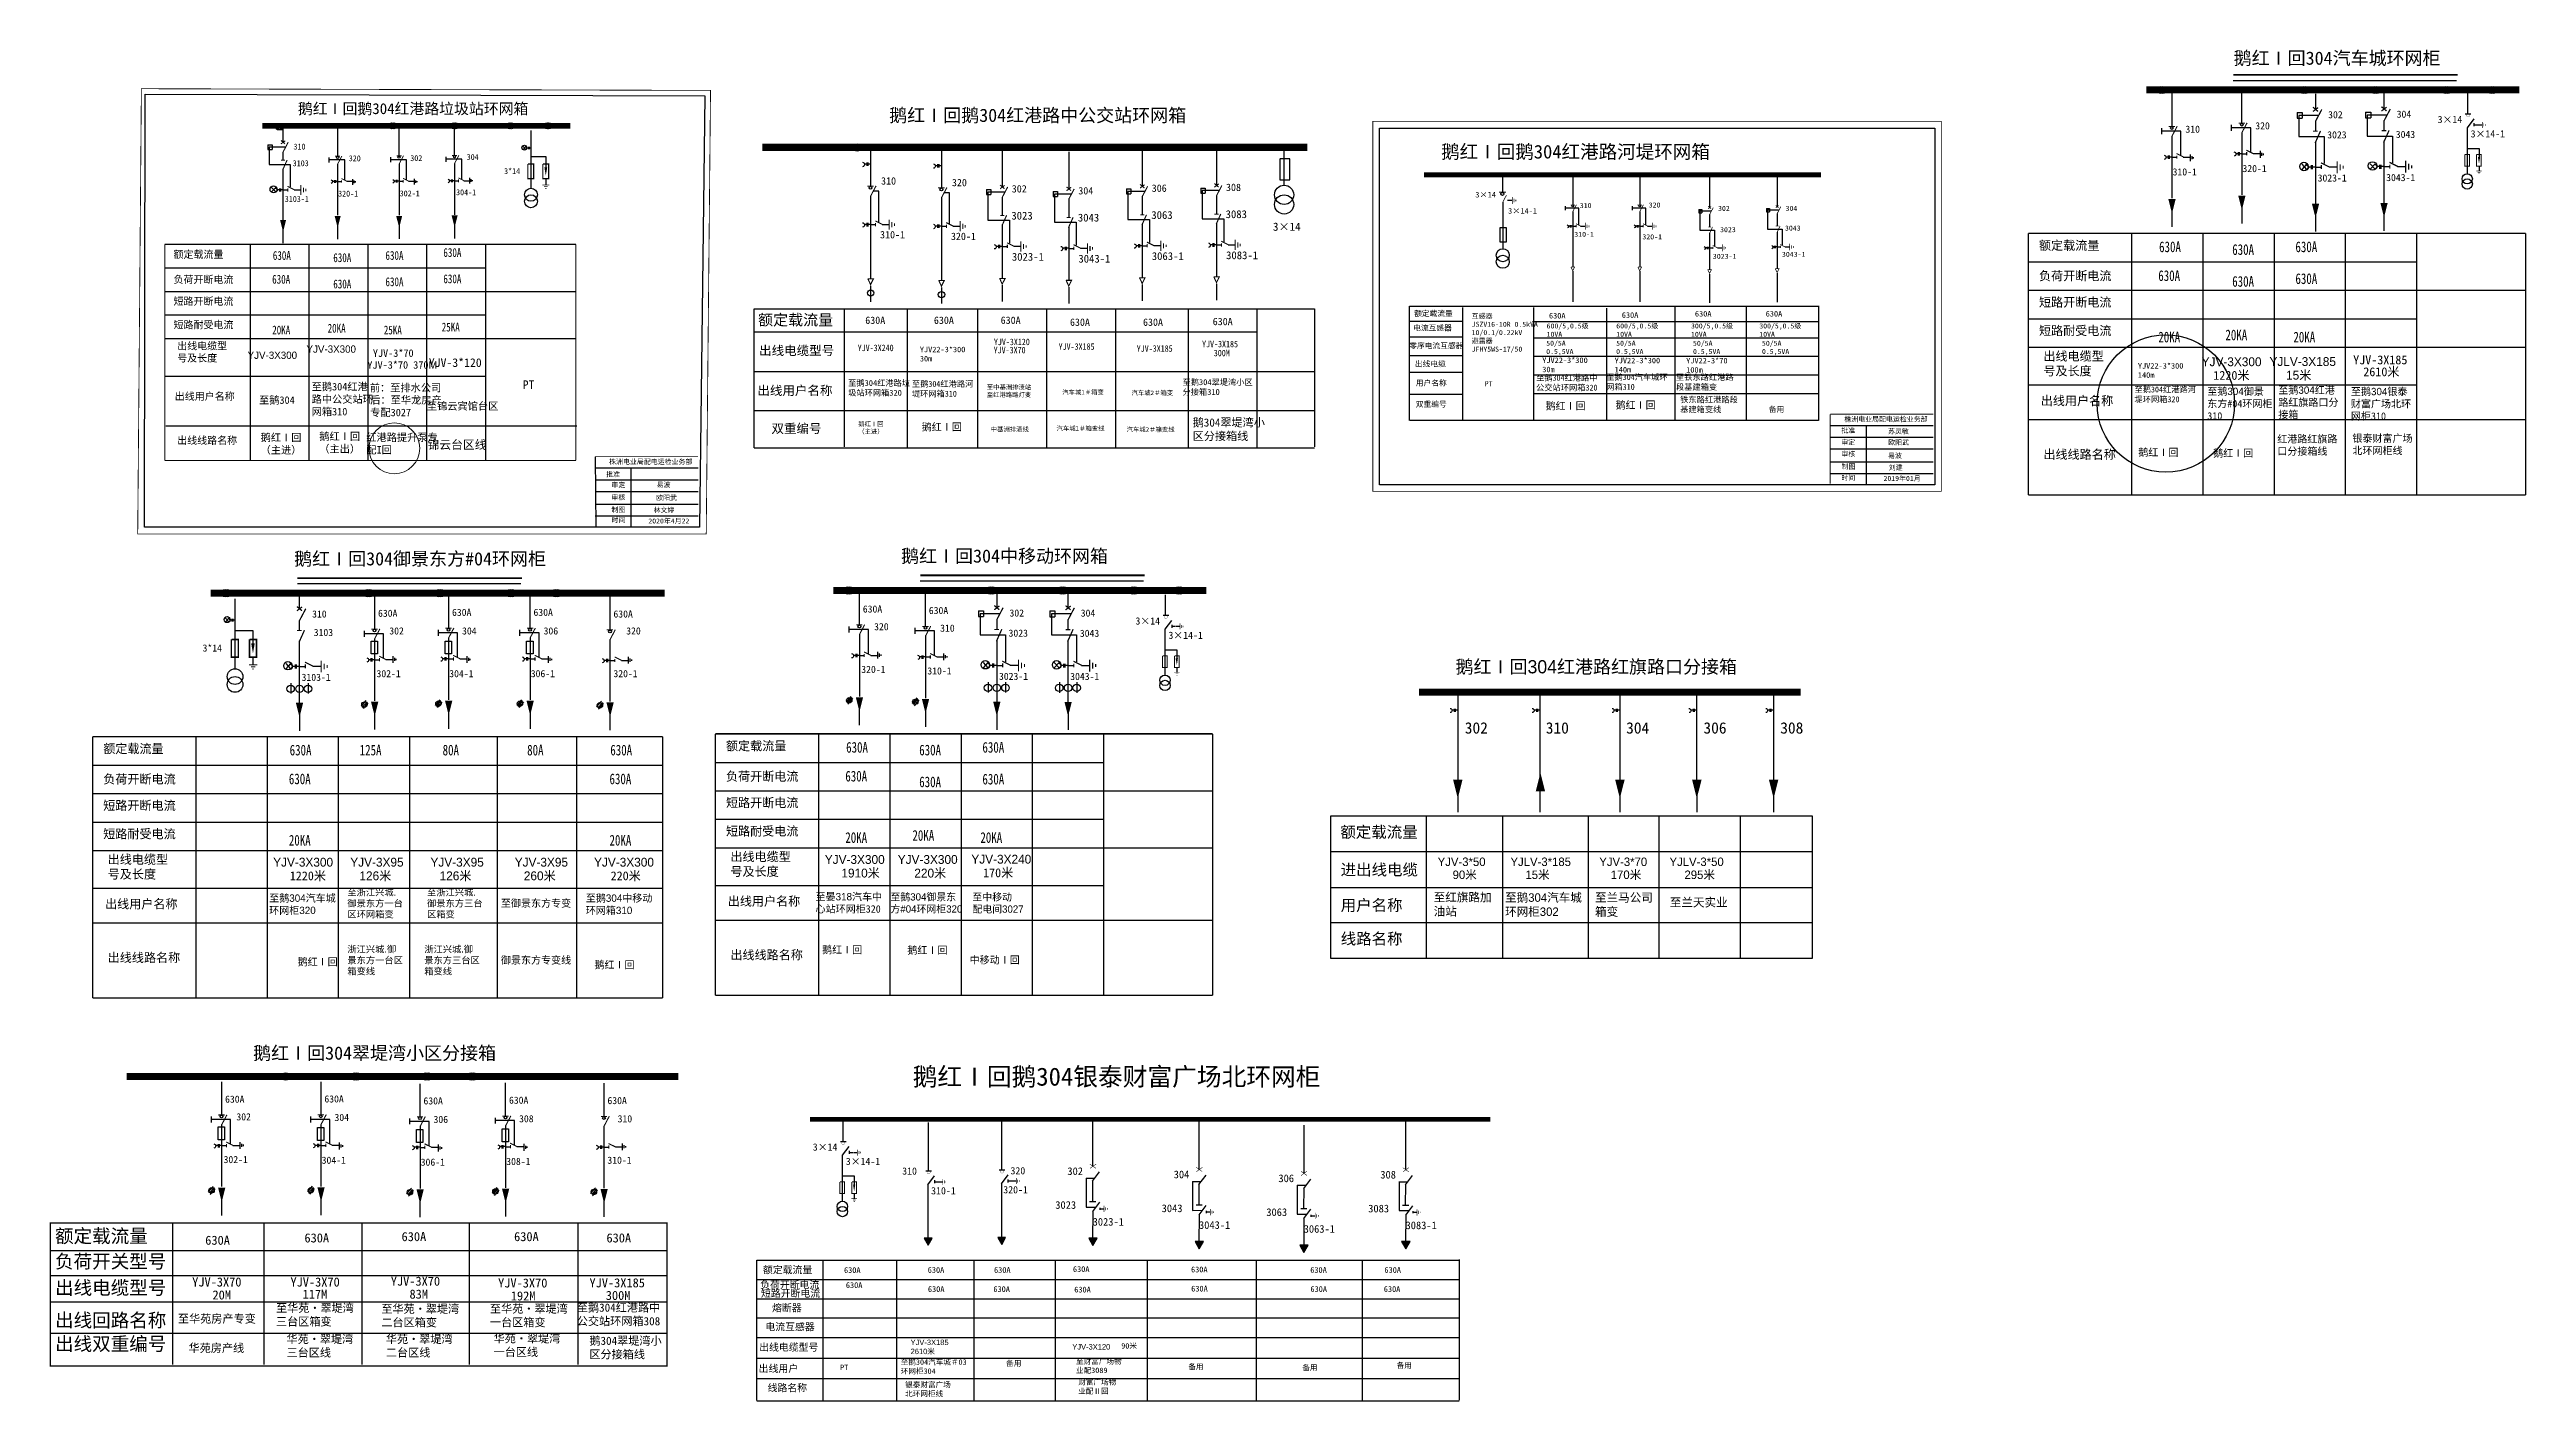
# Model space of a CAD drawing. Extents: x 498 to 1045, y -170 to 129.
import ezdxf

# ---------------------------------------------------------------- set-up
doc = ezdxf.new("R2010")
doc.units = 0
doc.header["$LTSCALE"] = 0.774411
doc.linetypes.add('ACAD_ISO02W100', pattern=[15, 12, -3])
doc.linetypes.add('CENTER', pattern=[50.8, 31.75, -6.35, 6.35, -6.35])
doc.layers.get('0').update_dxf_attribs({"linetype": 'CONTINUOUS'})
for name, color, linetype in [('1', 7, 'CONTINUOUS'), ('2', 7, 'CONTINUOUS'), ('F11', 7, 'CONTINUOUS')]:
    doc.layers.add(name, color=color, linetype=linetype)
doc.styles.add('HZ', font='')
doc.styles.add('hztxt_txtstyle_0.00_0_0', font='simkai.ttf')
doc.styles.add('hztxt_txtstyle_2.70_0_0', font='simkai.ttf', dxfattribs={"height": 2.7})
doc.styles.add('SimSun_txtstyle_2.00_0_0', font='', dxfattribs={"height": 2})
doc.styles.get("Standard").update_dxf_attribs({"font": '', "height": 2.5})
doc.styles.add('STYLE1', font='txt.shx', dxfattribs={"height": 2.6})
doc.styles.add('字体', font='', dxfattribs={"height": 2.5})
doc.styles.add('楷体_GB2312_txtstyle_1.09_0_0', font='', dxfattribs={"height": 1.0944})
doc.styles.get('HZ').set_extended_font_data('楷体_GB2312')
doc.styles.get('SimSun_txtstyle_2.00_0_0').set_extended_font_data('SimSun')
doc.styles.get('Standard').set_extended_font_data('SimSun')
doc.styles.get('字体').set_extended_font_data('楷体_GB2312')
doc.styles.get('楷体_GB2312_txtstyle_1.09_0_0').set_extended_font_data('楷体_GB2312')

msp = doc.modelspace()

# ---------------------------------------------------------------- texts
for s, height, p in [('302', 1.572, (1001.29, 113.7)), ('304', 1.572, (1016.42, 113.81)), ('310', 1.572, (969.79, 110.5)), ('320', 1.572, (985.21, 111.24)), ('3023', 1.572, (1001.09, 109.25)), ('3043', 1.572, (1016.22, 109.35)), ('3103', 1.299, (552.04, 103.11)), ('310', 1.299, (552.21, 106.79)), ('320', 1.299, (564.41, 104.2)), ('302', 1.299, (577.99, 104.24)), ('304', 1.299, (590.44, 104.49)), ('3*14', 1.299, (598.7, 101.37)), ('310', 1.62, (681.9, 99.05)), ('320', 1.62, (697.54, 98.69)), ('302', 1.62, (710.75, 97.31)), ('304', 1.62, (725.43, 96.88)), ('306', 1.62, (741.64, 97.45)), ('308', 1.62, (758.03, 97.64)), ('310-1', 1.572, (966.96, 101.07)), ('320-1', 1.572, (982.38, 101.81)), ('3023-1', 1.572, (998.97, 99.72)), ('3043-1', 1.572, (1014.1, 99.82)), ('3103-1', 1.299, (550.29, 95.23)), ('320-1', 1.299, (562.07, 96.41)), ('302-1', 1.299, (575.65, 96.45)), ('304-1', 1.299, (588.1, 96.7)), ('3023', 1.728, (710.66, 91.32)), ('3063', 1.728, (741.55, 91.46)), ('3083', 1.728, (757.95, 91.65)), ('310-1', 1.62, (681.68, 87.18)), ('320-1', 1.62, (697.32, 86.82)), ('3043', 1.728, (725.34, 90.89)), ('3023-1', 1.728, (710.77, 82.24)), ('3043-1', 1.728, (725.45, 81.82)), ('3063-1', 1.728, (741.65, 82.39)), ('3083-1', 1.728, (758.05, 82.58)), ('630A', 1.62, (678.41, 68.29)), ('630A', 1.62, (693.56, 68.29)), ('630A', 1.62, (708.3, 68.29)), ('630A', 1.62, (723.59, 67.86)), ('630A', 1.62, (739.71, 67.86)), ('630A', 1.62, (755.1, 68.01)), ('630A', 1.572, (677.87, 4.56)), ('630A', 1.572, (692.44, 4.23)), ('310', 1.572, (556.32, 3.46)), ('3103', 1.572, (556.68, -0.62)), ('630A', 1.572, (570.87, 3.62)), ('302', 1.572, (573.36, -0.28)), ('630A', 1.572, (587.2, 3.82)), ('304', 1.572, (589.42, -0.28)), ('630A', 1.572, (605.18, 3.82)), ('306', 1.572, (607.41, -0.28)), ('630A', 1.572, (622.83, 3.46)), ('320', 1.572, (625.65, -0.28)), ('320', 1.572, (680.37, 0.66)), ('310', 1.572, (694.94, 0.33)), ('3023', 1.572, (710.04, -0.77)), ('302', 1.572, (710.24, 3.68)), ('3043', 1.572, (725.77, -0.8)), ('304', 1.572, (725.97, 3.66)), ('3*14', 1.572, (532.14, -4.05)), ('3103-1', 1.572, (554, -10.52)), ('302-1', 1.572, (570.53, -9.71)), ('304-1', 1.572, (586.59, -9.71)), ('306-1', 1.572, (604.58, -9.71)), ('320-1', 1.572, (622.82, -9.71)), ('320-1', 1.572, (677.53, -8.77)), ('310-1', 1.572, (692.11, -9.11)), ('3023-1', 1.572, (707.92, -10.3)), ('3043-1', 1.572, (723.65, -10.33)), ('630A', 1.572, (537.11, -103.66)), ('630A', 1.572, (559.03, -103.61)), ('630A', 1.572, (580.9, -104.04)), ('630A', 1.572, (599.77, -103.89)), ('630A', 1.572, (621.51, -103.97)), ('302', 1.572, (539.61, -107.56)), ('304', 1.572, (561.26, -107.71)), ('306', 1.572, (583.12, -108.14)), ('308', 1.572, (602, -107.98)), ('310', 1.572, (623.75, -107.99)), ('302-1', 1.572, (536.78, -116.99)), ('304-1', 1.572, (558.43, -117.14)), ('306-1', 1.572, (580.29, -117.57)), ('308-1', 1.572, (599.17, -117.41)), ('310-1', 1.572, (621.49, -117.14)), ('630A', 2, (532.74, -135.02)), ('630A', 2, (554.63, -134.51)), ('630A', 2, (576.07, -134.22)), ('630A', 2, (600.9, -134.22)), ('630A', 2, (621.29, -134.51)), ('YJV-3X70', 2, (573.69, -144.06)), ('630A', 1.278, (673.72, -141.26)), ('630A', 1.278, (692.2, -141.23)), ('630A', 1.278, (706.83, -141.23)), ('630A', 1.278, (724.25, -141.05)), ('630A', 1.278, (750.31, -141.12)), ('630A', 1.278, (776.63, -141.23)), ('630A', 1.278, (793, -141.23)), ('YJV-3X70', 2, (529.85, -144.24)), ('20M', 2, (534.34, -147.1)), ('YJV-3X70', 2, (551.54, -144.25)), ('117M', 2, (554.23, -146.93)), ('83M', 2, (577.82, -146.92)), ('YJV-3X70', 2, (597.37, -144.46)), ('192M', 2, (600.18, -147.32)), ('YJV-3X185', 2, (617.54, -144.43)), ('300M', 2, (621.14, -147.21)), ('630A', 1.278, (674.13, -144.58)), ('630A', 1.278, (692.24, -145.45)), ('630A', 1.278, (706.69, -145.45)), ('630A', 1.278, (724.54, -145.56)), ('630A', 1.278, (750.35, -145.35)), ('630A', 1.278, (776.67, -145.45)), ('630A', 1.278, (792.86, -145.45))]:
    msp.add_text(s, height=height).set_placement(p)
at = {"color": 0}
for s, height, p in [('3×14', 1.594, (1025.46, 112.63)), ('3×14-1', 1.594, (1032.74, 109.46)), ('3×14', 1.594, (738.05, 1.91)), ('3×14-1', 1.594, (745.33, -1.25)), ('3×14', 1.594, (666.83, -114.24)), ('3×14-1', 1.594, (674.12, -117.41)), ('310', 1.594, (686.56, -119.54)), ('320', 1.594, (710.47, -119.47)), ('302', 1.69, (723.02, -119.62)), ('304', 1.69, (746.49, -120.34)), ('306', 1.69, (769.6, -121.2)), ('308', 1.69, (792.09, -120.4)), ('310-1', 1.594, (692.95, -123.9)), ('320-1', 1.594, (708.87, -123.66)), ('3023', 1.69, (720.35, -127.09)), ('3023-1', 1.69, (728.6, -130.8)), ('3043', 1.69, (743.83, -127.82)), ('3043-1', 1.69, (752.07, -131.52)), ('3063', 1.69, (766.93, -128.67)), ('3063-1', 1.69, (775.18, -132.37)), ('3083', 1.69, (789.42, -127.87)), ('3083-1', 1.69, (797.66, -131.58))]:
    msp.add_text(s, height=height, dxfattribs=at).set_placement(p)
at = {"color": 0, "linetype": 'Continuous', "style": 'hztxt_txtstyle_2.70_0_0'}
for s, height, p in [('3×14', 1.22, (813.05, 96.21)), ('3×14-1', 1.22, (820.29, 92.63)), ('310', 1.109, (836.12, 93.87)), ('320', 1.109, (851.32, 93.99)), ('302', 1.109, (866.63, 93.24)), ('304', 1.109, (881.53, 93.25)), ('310-1', 1.109, (834.9, 87.52)), ('320-1', 1.109, (849.93, 86.96)), ('3023', 1.109, (867.08, 88.54)), ('3043', 1.109, (881.4, 88.89)), ('3023-1', 1.109, (865.49, 82.66)), ('3043-1', 1.109, (880.73, 83.1))]:
    msp.add_text(s, height=height, dxfattribs=at).set_placement(p)
at = {"width": 0.75}
for s, height, p in [('630A', 1.949, (547.65, 82.43)), ('630A', 1.949, (560.99, 81.94)), ('630A', 1.949, (572.51, 82.43)), ('630A', 1.949, (585.29, 83.08)), ('630A', 2.359, (963.98, 84.13)), ('630A', 2.359, (980.12, 83.53)), ('630A', 2.359, (994.07, 84.13)), ('630A', 1.949, (547.51, 77.17)), ('630A', 1.949, (560.99, 76.13)), ('630A', 1.949, (572.51, 76.62)), ('630A', 1.949, (585.29, 77.27)), ('630A', 2.359, (963.8, 77.77)), ('630A', 2.359, (980.12, 76.5)), ('630A', 2.359, (994.07, 77.1)), ('20KA', 1.949, (547.51, 65.97)), ('20KA', 1.949, (559.75, 66.36)), ('25KA', 1.949, (572.14, 65.97)), ('25KA', 1.949, (584.93, 66.62)), ('20KA', 2.359, (963.81, 64.21)), ('20KA', 2.359, (978.62, 64.68)), ('20KA', 2.359, (993.62, 64.21)), ('630A', 2.359, (551.37, -26.98)), ('125A', 2.359, (566.82, -26.98)), ('80A', 2.359, (585.13, -26.98)), ('80A', 2.359, (603.79, -26.98)), ('630A', 2.359, (622.14, -26.98)), ('630A', 2.359, (674.19, -26.37)), ('630A', 2.359, (690.32, -26.97)), ('630A', 2.359, (704.27, -26.37)), ('630A', 2.359, (551.19, -33.34)), ('630A', 2.359, (621.96, -33.34)), ('630A', 2.359, (674.01, -32.74)), ('630A', 2.359, (690.32, -34)), ('630A', 2.359, (704.27, -33.4)), ('20KA', 2.359, (688.82, -45.83)), ('20KA', 2.359, (551.19, -46.89)), ('20KA', 2.359, (621.96, -46.89)), ('20KA', 2.359, (674.01, -46.29)), ('20KA', 2.359, (703.82, -46.29))]:
    msp.add_text(s, height=height, dxfattribs=at).set_placement(p)
at = {"style": 'HZ'}
for s, height, p in [('额定载流量', 2.43, (654.75, 67.97)), ('出线电缆型号', 2.025, (654.98, 61.4)), ('出线用户名称', 2.025, (654.6, 52.58)), ('双重编号', 2.025, (657.71, 44.19)), ('额定载流量', 3, (499.59, -134.58)), ('负荷开关型号', 3, (499.59, -140.19)), ('额定载流量', 1.598, (655.82, -141.35)), ('出线电缆型号', 3, (499.59, -146)), ('负荷开断电流', 1.598, (655.19, -144.65)), ('短路开断电流', 1.598, (655.39, -146.54)), ('出线回路名称', 3, (499.59, -153.19)), ('电流互感器', 1.598, (656.36, -153.93)), ('熔断器', 1.598, (657.84, -149.75)), ('出线双重编号', 3, (499.59, -158.4)), ('出线电缆型号', 1.598, (654.99, -158.45)), ('出线用户', 1.598, (654.88, -163.15)), ('线路名称', 1.598, (656.86, -167.4))]:
    msp.add_text(s, height=height, dxfattribs=at).set_placement(p)
at = {"style": 'HZ', "width": 0.75}
for s, p in [('YJV-3X240', (676.74, 62.28)), ('YJV-3X70', (706.75, 61.79)), ('YJV-3X120', (706.8, 63.6)), ('YJV-3X185', (721.08, 62.57)), ('YJV-3X185', (738.33, 62.14)), ('YJV-3X185', (752.75, 63.13)), ('300M', (755.34, 61.14))]:
    msp.add_text(s, height=1.44, dxfattribs=at).set_placement(p)
at = {"linetype": 'Continuous'}
for s, p in [('302', (810.73, -22.16)), ('310', (828.61, -22.16)), ('304', (846.35, -22.16)), ('306', (863.41, -22.16)), ('308', (880.36, -22.16)), ('额定载流量', (783.28, -45.15)), ('进出线电缆', (783.35, -53.46)), ('用户名称', (783.35, -61.3)), ('线路名称', (783.35, -68.7))]:
    msp.add_text(s, height=2.5, dxfattribs=at).set_placement(p)
at = {"color": 7, "attachment_point": 1}
for s, insert, char_height, width in [('{\\C256;鹅红Ⅰ回\\fKaiTi_GB2312|b0|i0|c134|p49;\\C7;304}汽车城环网柜', (980.43, 128.43), 2.9131, 266.0196), ('{\\C256;鹅红Ⅰ回鹅\\fKaiTi_GB2312|b0|i0|c134|p49;\\C7;304}红港路垃圾站环网箱', (553.19, 117.02), 2.4071, 219.8116), ('\\pl2.913;{\\C256;鹅红Ⅰ回鹅304红港路中公交站环网箱}', (680.78, 115.81), 2.9131, 266.0196), ('{\\fKaiTi_GB2312|b0|i0|c134|p49;\\C256;鹅红Ⅰ回\\C7;304御景东方#04环网柜}', (552.35, 17.89), 2.9131, 266.0196), ('{\\C256;鹅红Ⅰ回\\fKaiTi_GB2312|b0|i0|c134|p49;\\C7;304}中移动环网箱', (686.31, 18.5), 2.9131, 266.0196), ('{\\C256;鹅红Ⅰ回鹅\\fKaiTi_GB2312|b0|i0|c134|p49;\\C7;304}银泰财富广场北环网柜', (688.88, -95.9), 4, 266.0196)]:
    msp.add_mtext(s, dxfattribs=dict(at, insert=insert, char_height=char_height, width=width))
at = {"color": 0, "linetype": 'Continuous', "attachment_point": 1}
for s, insert, char_height, width, style in [('{\\fSimSun|b0|i0|c134|p2;鹅红Ⅰ回鹅304红港路河堤环网箱}', (805.51, 107.81), 3, 85.7498, '字体'), ('{\\fSimSun|b0|i0|c134|p2;额定载流量}', (799.55, 71.21), 1.2204, 19.6738, 'hztxt_txtstyle_2.70_0_0'), ('{\\fSimSun|b0|i0|c134|p2;630A}', (861.53, 71.14), 1.2204, 19.6738, 'hztxt_txtstyle_2.70_0_0'), ('{\\fSimSun|b0|i0|c134|p2;630A}', (877.15, 71.14), 1.2204, 19.6738, 'hztxt_txtstyle_2.70_0_0'), ('{\\fSimSun|b0|i0|c134|p2;电流互感器}', (799.34, 68.03), 1.2204, 19.6738, 'hztxt_txtstyle_2.70_0_0'), ('\\A1;{\\fSimSun|b0|i0|c134|p2;互感器\\PJSZV16-10R 0.5kVA\\P10/0.1/0.22kV\\P避雷器\\PJFHY5WS-17/50}', (812.26, 70.59), 1.0983, 20.2524, 'hztxt_txtstyle_2.70_0_0'), ('\\A1;{\\fSimSun|b0|i0|c134|p2;600/5,0.5级\\P10VA}', (828.8, 68.39), 1.0983, 20.2524, 'hztxt_txtstyle_2.70_0_0'), ('{\\fSimSun|b0|i0|c134|p2;630A}', (829.32, 70.71), 1.2204, 19.6738, 'hztxt_txtstyle_2.70_0_0'), ('\\A1;{\\fSimSun|b0|i0|c134|p2;600/5,0.5级\\P10VA}', (844.17, 68.39), 1.0983, 20.2524, 'hztxt_txtstyle_2.70_0_0'), ('{\\fSimSun|b0|i0|c134|p2;630A}', (845.39, 70.85), 1.2204, 19.6738, 'hztxt_txtstyle_2.70_0_0'), ('\\A1;{\\fSimSun|b0|i0|c134|p2;300/5,0.5级\\P10VA}', (860.67, 68.39), 1.0983, 20.2524, 'hztxt_txtstyle_2.70_0_0'), ('\\A1;{\\fSimSun|b0|i0|c134|p2;300/5,0.5级\\P10VA}', (875.74, 68.39), 1.0983, 20.2524, 'hztxt_txtstyle_2.70_0_0'), ('YJV22-3*300\\P30m', (690.46, 63.26), 1.2204, 19.6738, 'hztxt_txtstyle_2.70_0_0'), ('{\\fSimSun|b0|i0|c134|p2;零序电流互感器}', (798.47, 64.1), 1.2204, 19.6738, 'hztxt_txtstyle_2.70_0_0'), ('{\\fSimSun|b0|i0|c134|p2;出线电缆}', (799.72, 60.09), 1.2204, 19.6738, 'hztxt_txtstyle_2.70_0_0'), ('YJV22-3*300\\P30m', (827.83, 60.88), 1.2204, 19.6738, 'hztxt_txtstyle_2.70_0_0'), ('{\\fSimSun|b0|i0|c134|p2;50/5A\\P0.5,5VA}', (828.71, 64.58), 1.0983, 19.6738, 'hztxt_txtstyle_2.70_0_0'), ('YJV22-3*300\\P140m', (843.81, 60.82), 1.2204, 19.6738, 'hztxt_txtstyle_2.70_0_0'), ('{\\fSimSun|b0|i0|c134|p2;50/5A\\P0.5,5VA}', (844.15, 64.58), 1.0983, 19.6738, 'hztxt_txtstyle_2.70_0_0'), ('YJV22-3*70\\P100m', (859.6, 60.79), 1.22, 19.6738, 'hztxt_txtstyle_2.70_0_0'), ('{\\fSimSun|b0|i0|c134|p2;50/5A\\P0.5,5VA}', (861.11, 64.58), 1.0983, 19.6738, 'hztxt_txtstyle_2.70_0_0'), ('{\\fSimSun|b0|i0|c134|p2;50/5A\\P0.5,5VA}', (876.33, 64.58), 1.0983, 19.6738, 'hztxt_txtstyle_2.70_0_0'), ('{\\fSimSun|b0|i0|c134|p2;用户名称}', (799.92, 55.86), 1.2204, 19.6738, 'hztxt_txtstyle_2.70_0_0'), ('{\\fSimSun|b0|i0|c134|p2;PT}', (815.13, 55.64), 1.1026, 8.5785, 'hztxt_txtstyle_0.00_0_0'), ('YJV22-3*300\\P140m', (959.3, 59.64), 1.2204, 19.6738, 'hztxt_txtstyle_2.70_0_0'), ('{\\fSimSun|b0|i0|c134|p2;双重编号}', (799.92, 51.18), 1.2204, 19.6738, 'hztxt_txtstyle_2.70_0_0'), ('{\\fSimSun|b0|i0|c134|p2;备用}', (877.84, 50.05), 1.2204, 19.6738, 'hztxt_txtstyle_2.70_0_0'), ('{\\fKaiTi_GB2312|b0|i0|c134|p49;批准}', (893.84, 45.32), 1.0944, 8.5588, '字体'), ('株洲电业局配电运检业务部', (894.5, 47.81), 1.0944, 29.9201, '字体'), ('苏灵敏', (904.15, 45.14), 1.094, 8.5588, '字体'), ('株洲电业局配电运检业务部', (621.87, 38.42), 1.0944, 29.9201, '字体'), ('\\f\uffbfﾬￌﾣﾤ_GB2312|b0|i0|c134|p49;审定', (893.84, 42.72), 1.0944, 8.5588, '字体'), ('\\f\uffbfﾬￌﾣﾤ_GB2312|b0|i0|c134|p49;审核', (893.84, 40.14), 1.0944, 8.5588, '字体'), ('易波', (904.15, 39.77), 1.094, 8.5588, '字体'), ('欧阳武', (904.2, 42.7), 1.094, 8.5588, '字体'), ('{\\fKaiTi_GB2312|b0|i0|c134|p49;批准}', (621.23, 35.64), 1.0944, 8.5588, '字体'), ('\\f\uffbfﾬￌﾣﾤ_GB2312|b0|i0|c134|p49;审定', (622.39, 33.28), 1.0944, 8.5588, '字体'), ('易波', (632.37, 33.34), 1.094, 8.5588, '字体'), ('\\f\uffbfﾬￌﾣﾤ_GB2312|b0|i0|c134|p49;制图', (893.89, 37.36), 1.0944, 8.5588, '字体'), ('\\f\uffbfﾬￌﾣﾤ_GB2312|b0|i0|c134|p49;时间', (893.84, 34.85), 1.0944, 8.5588, '字体'), ('2019年01月', (903.16, 34.73), 1.094, 16.0081, '字体'), ('刘建', (904.31, 37.13), 1.094, 8.5588, '字体'), ('\\f\uffbfﾬￌﾣﾤ_GB2312|b0|i0|c134|p49;制图', (622.39, 27.83), 1.0944, 8.5588, '字体'), ('\\f\uffbfﾬￌﾣﾤ_GB2312|b0|i0|c134|p49;审核', (622.39, 30.57), 1.0944, 8.5588, '字体'), ('欧阳武', (632.25, 30.46), 1.094, 8.5588, '字体'), ('\\f\uffbfﾬￌﾣﾤ_GB2312|b0|i0|c134|p49;时间', (622.39, 25.55), 1.0944, 8.5588, '字体')]:
    msp.add_mtext(s, dxfattribs=dict(at, insert=insert, char_height=char_height, width=width, style=style))
at = {"color": 0, "attachment_point": 1}
for s, insert, char_height, width in [('{\\f\uffbfﾬￌﾣﾤ_GB2312|b0|i0|c134|p49;额定载流量}', (525.74, 84.45), 1.615, 66.7945), ('{\\f\uffbfﾬￌﾣﾤ_GB2312|b0|i0|c134|p49;额定载流量}', (937.47, 86.58), 1.9545, 80.8358), ('{\\f\uffbfﾬￌﾣﾤ_GB2312|b0|i0|c134|p49;负荷开断电流}', (525.74, 78.9), 1.615, 66.7945), ('{\\f\uffbfﾬￌﾣﾤ_GB2312|b0|i0|c134|p49;负荷开断电流}', (937.47, 79.86), 1.9545, 80.8358), ('{\\f\uffbfﾬￌﾣﾤ_GB2312|b0|i0|c134|p49;短路开断电流}', (525.74, 74.09), 1.615, 66.7945), ('{\\f\uffbfﾬￌﾣﾤ_GB2312|b0|i0|c134|p49;短路开断电流}', (937.47, 74.04), 1.9545, 80.8358), ('{\\f\uffbfﾬￌﾣﾤ_GB2312|b0|i0|c134|p49;短路耐受电流}', (525.74, 68.91), 1.615, 66.7945), ('{\\f\uffbfﾬￌﾣﾤ_GB2312|b0|i0|c134|p49;短路耐受电流}', (937.47, 67.76), 1.9545, 80.8358), ('{\\f\uffbfﾬￌﾣﾤ_GB2312|b0|i0|c134|p49;出线电缆型号及长度}', (526.55, 64.25), 1.615, 11.2014), ('{\\f\uffbfﾬￌﾣﾤ_GB2312|b0|i0|c134|p49;YJV-3X300}', (542.08, 62.18), 1.615, 66.7945), ('{\\f\uffbfﾬￌﾣﾤ_GB2312|b0|i0|c134|p49;YJV-3X300}', (555.08, 63.54), 1.615, 66.7945), ('{\\f\uffbfﾬￌﾣﾤ_GB2312|b0|i0|c134|p49;出线电缆型号及长度}', (938.44, 62.13), 1.9545, 13.5561), ('{\\fFZFangSong-Z02|b0|i0|c134|p65;YJV-3X300}', (973.37, 60.91), 1.9545, 80.8358), ('{\\fFZFangSong-Z02|b0|i0|c134|p65;YJLV-3X185}', (988.34, 60.95), 1.9545, 80.8358), ('{\\fKaiTi_GB2312|b0|i0|c134|p49;YJV-3X185}', (1006.82, 61.32), 1.9545, 80.8358), ('至鹅304红港路河堤环网箱310', (688.7, 55.69), 1.2988, 13.9085), ('至鹅304红港路中公交站环网箱320', (826.47, 57.04), 1.2988, 13.9085), ('至鹅304汽车城环网箱310', (841.95, 57.2), 1.2988, 13.9085), ('1220米', (975.95, 57.91), 1.955, 80.8358), ('至鹅{\\f\uffbfﾬￌﾣﾤ_GB2312|b0|i0|c134|p49;304}红港路红旗路口分接箱', (990.29, 54.48), 1.6235, 14.6397), ('{\\f\uffbfﾬￌﾣﾤ_GB2312|b0|i0|c134|p49;15米}', (992, 57.94), 1.9545, 80.8358), ('{\\fKaiTi_GB2312|b0|i0|c134|p49;2610米}', (1009.05, 58.7), 1.9545, 80.8358), ('{\\f\uffbfﾬￌﾣﾤ_GB2312|b0|i0|c134|p49;出线用户名称}', (526.01, 53.11), 1.615, 15.9343), ('鹅红Ⅰ回', (828.55, 51.01), 1.623, 13.6949), ('鹅红Ⅰ回', (844, 51.19), 1.623, 13.6949), ('{\\f\uffbfﾬￌﾣﾤ_GB2312|b0|i0|c134|p49;出线用户名称}', (937.86, 52.29), 1.9545, 19.2839), ('至鹅304红港路河堤环网箱320', (958.55, 54.46), 1.2988, 13.9085), ('至鹅{\\f\uffbfﾬￌﾣﾤ_GB2312|b0|i0|c134|p49;304}御景东方#04环网柜310', (974.62, 54.2), 1.6235, 14.6397), ('至鹅{\\f\uffbfﾬￌﾣﾤ_GB2312|b0|i0|c134|p49;304}银泰财富广场北环网柜310', (1006.32, 54.17), 1.6235, 14.6397), ('鹅红Ⅰ回', (690.86, 46.35), 1.623, 13.6949), ('红港路红旗路口分接箱线', (990.06, 43.7), 1.6235, 14.6397), ('银泰财富广场北环网柜线', (1006.65, 43.84), 1.6235, 14.6397), ('{\\f\uffbfﾬￌﾣﾤ_GB2312|b0|i0|c134|p49;出线线路名称}', (526.55, 43.38), 1.615, 15.9343), ('{\\f\uffbfﾬￌﾣﾤ_GB2312|b0|i0|c134|p49;出线线路名称}', (938.44, 40.44), 1.9545, 19.2839), ('鹅红Ⅰ回', (959.39, 40.74), 1.623, 13.6949), ('鹅红Ⅰ回', (975.91, 40.57), 1.623, 13.6949), ('{\\f\uffbfﾬￌﾣﾤ_GB2312|b0|i0|c134|p49;额定载流量}', (510.22, -24.53), 1.9545, 80.8358), ('{\\f\uffbfﾬￌﾣﾤ_GB2312|b0|i0|c134|p49;额定载流量}', (647.67, -23.92), 1.9545, 80.8358), ('{\\f\uffbfﾬￌﾣﾤ_GB2312|b0|i0|c134|p49;负荷开断电流}', (510.22, -31.25), 1.9545, 80.8358), ('{\\f\uffbfﾬￌﾣﾤ_GB2312|b0|i0|c134|p49;负荷开断电流}', (647.67, -30.64), 1.9545, 80.8358), ('{\\f\uffbfﾬￌﾣﾤ_GB2312|b0|i0|c134|p49;短路开断电流}', (510.22, -37.07), 1.9545, 80.8358), ('{\\f\uffbfﾬￌﾣﾤ_GB2312|b0|i0|c134|p49;短路开断电流}', (647.67, -36.46), 1.9545, 80.8358), ('{\\f\uffbfﾬￌﾣﾤ_GB2312|b0|i0|c134|p49;短路耐受电流}', (510.22, -43.35), 1.9545, 80.8358), ('{\\f\uffbfﾬￌﾣﾤ_GB2312|b0|i0|c134|p49;短路耐受电流}', (647.67, -42.74), 1.9545, 80.8358), ('{\\f\uffbfﾬￌﾣﾤ_GB2312|b0|i0|c134|p49;出线电缆型号及长度}', (511.2, -48.98), 1.9545, 13.5561), ('{\\f\uffbfﾬￌﾣﾤ_GB2312|b0|i0|c134|p49;出线电缆型号及长度}', (648.64, -48.38), 1.9545, 13.5561), ('{\\f\uffbfﾬￌﾣﾤ_GB2312|b0|i0|c134|p49;YJV-3X300}', (669.48, -48.98), 1.9545, 80.8358), ('{\\f\uffbfﾬￌﾣﾤ_GB2312|b0|i0|c134|p49;YJV-3X300}', (685.58, -48.98), 1.9545, 80.8358), ('{\\f\uffbfﾬￌﾣﾤ_GB2312|b0|i0|c134|p49;YJV-3X240}', (701.83, -48.92), 1.9545, 80.8358), ('{\\f\uffbfﾬￌﾣﾤ_GB2312|b0|i0|c134|p49;YJV-3X300}', (547.73, -49.58), 1.9545, 80.8358), ('1220米', (551.39, -52.59), 1.955, 80.8358), ('{\\f\uffbfﾬￌﾣﾤ_GB2312|b0|i0|c134|p49;YJV-3X95}', (564.75, -49.58), 1.9545, 80.8358), ('{\\f\uffbfﾬￌﾣﾤ_GB2312|b0|i0|c134|p49;126米}', (566.76, -52.59), 1.9545, 80.8358), ('{\\f\uffbfﾬￌﾣﾤ_GB2312|b0|i0|c134|p49;YJV-3X95}', (582.45, -49.58), 1.9545, 80.8358), ('{\\f\uffbfﾬￌﾣﾤ_GB2312|b0|i0|c134|p49;126米}', (584.46, -52.59), 1.9545, 80.8358), ('{\\f\uffbfﾬￌﾣﾤ_GB2312|b0|i0|c134|p49;YJV-3X95}', (601.04, -49.58), 1.9545, 80.8358), ('{\\f\uffbfﾬￌﾣﾤ_GB2312|b0|i0|c134|p49;260米}', (603.05, -52.59), 1.9545, 80.8358), ('{\\f\uffbfﾬￌﾣﾤ_GB2312|b0|i0|c134|p49;YJV-3X300}', (618.55, -49.58), 1.9545, 80.8358), ('220米', (622.21, -52.59), 1.955, 80.8358), ('{\\f\uffbfﾬￌﾣﾤ_GB2312|b0|i0|c134|p49;1910米}', (673.14, -51.98), 1.9545, 80.8358), ('{\\f\uffbfﾬￌﾣﾤ_GB2312|b0|i0|c134|p49;220米}', (689.24, -51.99), 1.9545, 80.8358), ('170米', (704.41, -51.92), 1.955, 80.8358), ('{\\f\uffbfﾬￌﾣﾤ_GB2312|b0|i0|c134|p49;出线用户名称}', (510.62, -58.82), 1.9545, 19.2839), ('至鹅{\\f\uffbfﾬￌﾣﾤ_GB2312|b0|i0|c134|p49;304}汽车城环网柜{\\f\uffbfﾬￌﾣﾤ_GB2312|b0|i0|c134|p49;320}', (546.85, -57.68), 1.6235, 15.3881), ('{\\f\uffbfﾬￌﾣﾤ_GB2312|b0|i0|c134|p49;至浙江兴城.御景东方一台区环网箱变}', (564.1, -56.48), 1.4589, 12.6719), ('{\\f\uffbfﾬￌﾣﾤ_GB2312|b0|i0|c134|p49;至浙江兴城.御景东方三台区箱变}', (581.69, -56.48), 1.4589, 12.6719), ('{\\f\uffbfﾬￌﾣﾤ_GB2312|b0|i0|c134|p49;至御景东方专变}', (598, -58.8), 1.6235, 15.3881), ('至鹅{\\f\uffbfﾬￌﾣﾤ_GB2312|b0|i0|c134|p49;304}中移动环网箱{\\f\uffbfﾬￌﾣﾤ_GB2312|b0|i0|c134|p49;310}', (616.73, -57.68), 1.6235, 15.3881), ('{\\f\uffbfﾬￌﾣﾤ_GB2312|b0|i0|c134|p49;出线用户名称}', (648.06, -58.21), 1.9545, 19.2839), ('至晏{\\f\uffbfﾬￌﾣﾤ_GB2312|b0|i0|c134|p49;318}汽车中心站环网柜320', (667.44, -57.36), 1.6235, 15.6724), ('{\\f\uffbfﾬￌﾣﾤ_GB2312|b0|i0|c134|p49;\\H1.196x;至鹅304御景东\\P方#04环网柜320}', (683.97, -57.42), 1.338, 23.44), ('{\\f\uffbfﾬￌﾣﾤ_GB2312|b0|i0|c134|p49;\\H1.196x;至中移动\\P配电间3027}', (702.06, -57.44), 1.338, 23.44), ('{\\f\uffbfﾬￌﾣﾤ_GB2312|b0|i0|c134|p49;出线线路名称}', (511.2, -70.67), 1.9545, 19.2839), ('{\\f\uffbfﾬￌﾣﾤ_GB2312|b0|i0|c134|p49;浙江兴城.御景东方一台区箱变线}', (564.1, -69.04), 1.4589, 12.6719), ('{\\f\uffbfﾬￌﾣﾤ_GB2312|b0|i0|c134|p49;浙江兴城.御景东方三台区箱变线}', (581.08, -69.04), 1.4589, 12.6719), ('{\\f\uffbfﾬￌﾣﾤ_GB2312|b0|i0|c134|p49;出线线路名称}', (648.64, -70.06), 1.9545, 19.2839), ('鹅红Ⅰ回', (668.88, -69.07), 1.623, 15.0453), ('鹅红Ⅰ回', (687.7, -69.17), 1.623, 15.0453), ('鹅红Ⅰ回', (553.11, -71.74), 1.623, 15.0453), ('{\\f\uffbfﾬￌﾣﾤ_GB2312|b0|i0|c134|p49;御景东方专变线}', (598, -71.36), 1.6235, 17.5035), ('鹅红Ⅰ回', (618.63, -72.39), 1.623, 15.0453), ('{\\f\uffbfﾬￌﾣﾤ_GB2312|b0|i0|c134|p49;中移动Ⅰ回}', (701.44, -71.33), 1.6235, 15.0453), ('{\\fFZFangSong-Z02|b0|i0|c134|p65;YJV-3X120}', (724.11, -156.96), 1.2, 80.8358), ('90米', (734.91, -156.74), 1.2, 80.8358), ('至鹅304汽车城＃03环网柜304', (686.23, -160.32), 1.2, 15.0453), ('至财富广场物业配3089', (724.92, -160.15), 1.2, 11.3353), ('银泰财富广场北环网柜线', (687.21, -165.31), 1.2, 10.42), ('财富广场物业配Ⅱ回', (725.42, -164.74), 1.2, 9.1816)]:
    msp.add_mtext(s, dxfattribs=dict(at, insert=insert, char_height=char_height, width=width))
at = {"linetype": 'Continuous', "attachment_point": 1}
for s, insert, char_height, width, style in [('{\\fSimSun|b0|i0|c134|p2;至鹅}304{\\fSimSun|b0|i0|c134|p2;\\C7;红港路垃圾站环网箱}320', (674.64, 55.89), 1.296, 13.2601, 'HZ'), ('{\\fSimSun|b0|i0|c134|p2;至鹅304翠堤湾小区分接箱310}', (748.44, 56.07), 1.296, 16.1352, 'HZ'), ('{\\fSimSun|b0|i0|c134|p2;至铁东路红港路段基建箱变}', (857.34, 57.18), 1.2992, 14.0904, 'STYLE1'), ('{\\fSimSun|b0|i0|c134|p2;铁东路红港路段基建箱变线}', (858.27, 52.22), 1.2992, 14.0904, 'STYLE1'), ('{\\fSimSun|b0|i0|c134|p2;鹅304翠堤湾小区分接箱线}', (750.67, 47.42), 1.8, 16.9955, '字体'), ('{\\f\uffbfﾬￌﾣﾤ_GB2312|b0|i0|c134|p49;YJV-3*50}', (804.75, -49.53), 1.8715, 10.0239, '字体'), ('{\\f\uffbfﾬￌﾣﾤ_GB2312|b0|i0|c134|p49;90\\f\uffbfﾬￌﾣﾤ_GB2312|b0|i0|c134|p32;米}', (808.05, -52.4), 1.8715, 10.0239, '字体'), ('{\\f\uffbfﾬￌﾣﾤ_GB2312|b0|i0|c134|p49;YJLV-3*185}', (820.82, -49.53), 1.8715, 10.0239, '字体'), ('{\\f\uffbfﾬￌﾣﾤ_GB2312|b0|i0|c134|p49;15\\f\uffbfﾬￌﾣﾤ_GB2312|b0|i0|c134|p32;米}', (824.12, -52.4), 1.8715, 10.0239, '字体'), ('{\\f\uffbfﾬￌﾣﾤ_GB2312|b0|i0|c134|p49;YJV-3*70}', (840.42, -49.53), 1.8715, 10.0239, '字体'), ('{\\f\uffbfﾬￌﾣﾤ_GB2312|b0|i0|c134|p49;170\\f\uffbfﾬￌﾣﾤ_GB2312|b0|i0|c134|p32;米}', (842.95, -52.4), 1.8715, 10.0239, '字体'), ('{\\f\uffbfﾬￌﾣﾤ_GB2312|b0|i0|c134|p49;YJLV-3*50}', (855.92, -49.53), 1.8715, 10.0239, '字体'), ('{\\f\uffbfﾬￌﾣﾤ_GB2312|b0|i0|c134|p49;295\\f\uffbfﾬￌﾣﾤ_GB2312|b0|i0|c134|p32;米}', (859.22, -52.4), 1.8715, 10.0239, '字体'), ('{\\f\uffbfﾬￌﾣﾤ_GB2312|b0|i0|c134|p49;至红旗路加油站}', (803.87, -57.37), 1.8715, 14.7835, '字体'), ('{\\fSimSun|b0|i0|c134|p2;至鹅\\f\uffbfﾬￌﾣﾤ_GB2312|b0|i0|c134|p49;304\\fSimSun|b0|i0|c134|p2;汽车城环网柜\\f\uffbfﾬￌﾣﾤ_GB2312|b0|i0|c134|p49;302}', (819.63, -57.43), 1.8715, 19.2812, '字体'), ('{\\f\uffbfﾬￌﾣﾤ_GB2312|b0|i0|c134|p49;至兰马公司箱变}', (839.48, -57.43), 1.8715, 13.0305, '字体'), ('{\\f\uffbfﾬￌﾣﾤ_GB2312|b0|i0|c134|p49;至兰天实业}', (856, -58.5), 1.8715, 13.0624, '字体'), ('{\\fSimSun|b0|i0|c134|p2;至华苑房产专变}', (526.71, -150.45), 1.8, 19.626, '字体'), ('{\\fSimSun|b0|i0|c134|p2;至华苑·翠堤湾三台区箱变}', (548.35, -148.08), 1.8, 19.1667, '字体'), ('{\\fSimSun|b0|i0|c134|p2;至华苑·翠堤湾二台区箱变}', (571.6, -148.28), 1.8, 17.52, '字体'), ('{\\fSimSun|b0|i0|c134|p2;至华苑·翠堤湾一台区箱变}', (595.57, -148.25), 1.8, 17.2667, '字体'), ('{\\fSimSun|b0|i0|c134|p2;至鹅304红港路中公交站环网箱308}', (614.75, -148), 1.8, 19.9596, '字体'), ('{\\fSimSun|b0|i0|c134|p2;华苑房产线}', (529.05, -156.92), 1.8, 14.7688, '字体'), ('{\\fSimSun|b0|i0|c134|p2;华苑·翠堤湾三台区线}', (550.67, -154.94), 1.8, 14.7688, '字体'), ('{\\fSimSun|b0|i0|c134|p2;华苑·翠堤湾二台区线}', (572.61, -154.94), 1.8, 15.0847, '字体'), ('{\\fSimSun|b0|i0|c134|p2;华苑·翠堤湾一台区线}', (596.38, -154.81), 1.8, 14.7688, '字体'), ('{\\fSimSun|b0|i0|c134|p2;鹅304翠堤湾小区分接箱线}', (617.52, -155.32), 1.8, 16.9955, '字体')]:
    msp.add_mtext(s, dxfattribs=dict(at, insert=insert, char_height=char_height, width=width, style=style))
at = {"color": 7, "linetype": 'Continuous', "attachment_point": 1}
for s, insert, char_height, width, style in [('林文婷', (631.68, 27.74), 1.094, 8.5588, '楷体_GB2312_txtstyle_1.09_0_0'), ('2020年4月22', (630.54, 25.33), 1.094, 16.0081, '楷体_GB2312_txtstyle_1.09_0_0'), ('{\\fFZFangSong-Z02|b0|i0|c134|p65;\\C0;YJV-3X185\\P2610\\fSimSun|b0|i0|c134|p2;米}', (688.42, -155.97), 1.2, 12.9834, '字体'), ('{\\fSimSun|b0|i0|c134|p2;PT}', (672.86, -161.49), 1.2, 12.9834, '字体'), ('{\\fSimSun|b0|i0|c134|p2;备用}', (709.51, -160.59), 1.2, 15.406, '字体'), ('{\\fSimSun|b0|i0|c134|p2;备用}', (749.69, -161.36), 1.2, 15.406, '字体'), ('{\\fSimSun|b0|i0|c134|p2;备用}', (774.86, -161.53), 1.2, 15.406, '字体'), ('{\\fSimSun|b0|i0|c134|p2;备用}', (795.7, -161.06), 1.2, 15.406, '字体')]:
    msp.add_mtext(s, dxfattribs=dict(at, insert=insert, char_height=char_height, width=width, style=style))
at = {"insert": (808.69, -5.95), "char_height": 2.9131, "width": 266.0196, "attachment_point": 1}
msp.add_mtext('鹅红Ⅰ回{\\f\uffbfﾬￌﾣﾤ_GB2312|b0|i0|c134|p49;304}红港路红旗路口分接箱', dxfattribs=at)
at = {"color": 1, "insert": (543.3, -91.24), "char_height": 2.9131, "width": 266.0196, "attachment_point": 1}
msp.add_mtext('{\\C256;鹅红Ⅰ回304翠堤湾小区分接箱}', dxfattribs=at)
at = {"layer": '2', "insert": (768.39, 90.65), "char_height": 1.8, "width": 74.608, "attachment_point": 1}
msp.add_mtext('{\\fSimSun|b0|i0|c134|p2;3×14}', dxfattribs=at)
at = {"layer": 'F11', "lineweight": -3, "attachment_point": 1}
for s, insert, char_height, width in [('\\pl2;YJV-3*70 370{\\fArial|b0|i0|c0|p32;M}', (566.52, 60.06), 1.6526, 21.2116), ('\\pl2;YJV-3*70', (567.73, 62.67), 1.6526, 16.0646), ('\\pl2.30793;YJV-3*120', (579.77, 60.69), 1.907, 16.0646), ('\\pl2;至鹅304红港路中公交站环网箱310', (554.22, 55.26), 1.6526, 16.3756), ('\\pt4;前：至排水公司', (569.04, 55.01), 1.6526, 16.0646), ('\\pl2.30793;PT', (600.5, 55.82), 1.907, 16.0646), ('\\pl1;至中基洲排渍站\\P至红港路路灯变', (704.23, 54.83), 1, 19.4417), ('\\pl2;至鹅304', (542.61, 52.3), 1.653, 18.575), ('\\pt4;后：至华龙房产专配3027', (569.15, 52.32), 1.6526, 16.0646), ('\\pt4;至锦云宾馆台区', (581.65, 50.97), 1.6526, 16.0646), ('\\pl1;汽车城1＃箱变', (720.89, 53.71), 1, 19.4417), ('\\pl1;汽车城2＃箱变', (736.18, 53.57), 1, 19.4417), ('\\pl2;鹅红Ⅰ回\\P（主进）', (542.95, 44.03), 1.653, 16.0646), ('\\pl2;鹅红Ⅰ回\\P（主出）', (555.9, 44.28), 1.653, 16.0646), ('\\pl1;鹅红Ⅰ回\\P（主进）', (675.86, 46.71), 1, 19.4417), ('\\pl1;中基洲排渍线', (705.1, 45.53), 1, 19.4417), ('\\pl1;汽车城1＃箱变线', (719.64, 45.73), 1, 19.4417), ('\\pl1;汽车城2＃箱变线', (735.1, 45.49), 1, 19.4417), ('\\pt4.61586;锦云台区线', (581.8, 42.57), 1.907, 16.0646)]:
    msp.add_mtext(s, dxfattribs=dict(at, insert=insert, char_height=char_height, width=width))
at = {"layer": 'F11', "lineweight": -3, "insert": (568.28, 44.06), "char_height": 1.653, "width": 16.0646, "attachment_point": 1, "style": 'SimSun_txtstyle_2.00_0_0'}
msp.add_mtext('红港路提升泵专配I回', dxfattribs=at)

# ---------------------------------------------------------------- blocks, each defined once
blk = doc.blocks.new('JD')
for points in [[(-2, 0.2), (-2, -0.2), (2, 0.2), (2, -0.2)], [(1, -1.2), (1, -0.8), (-1, -1.2), (-1, -0.8)], [(-0.5, -1.8), (-0.5, -2.2), (0.5, -1.8), (0.5, -2.2)]]:
    blk.add_trace(points)
blk = doc.blocks.new('A$C26E27745')
at = {"const_width": 0.3}
blk.add_lwpolyline([(0.16, 31.73), (136.28, 31.73), (136.28, 0.15), (0.15, 0.15)], close=True, dxfattribs=at)

# ---------------------------------------------------------------- hatches: boundary and pattern name
for color, points in [(0, [(692.31, -135.12), (693.18, -133.6), (691.43, -133.6)]), (0, [(708.52, -134.93), (709.39, -133.41), (707.64, -133.41)]), (7, [(728.66, -135.17), (729.59, -133.56), (727.73, -133.56)]), (7, [(752.13, -135.89), (753.06, -134.28), (751.2, -134.28)]), (7, [(775.24, -136.75), (776.17, -135.14), (774.31, -135.14)]), (7, [(797.72, -135.95), (798.65, -134.34), (796.79, -134.34)])]:
    msp.add_hatch(color=color).paths.add_polyline_path(points)

# ---------------------------------------------------------------- linework, layer by layer
for p, q in [((966.76, 119.18), (966.76, 111.9)), ((982.18, 119.92), (982.18, 112.65)), ((994.45, 114.95), (994.45, 113.7)), ((994.45, 114.95), (995.58, 114.95)), ((995.58, 114.95), (995.58, 113.7)), ((998.47, 119.09), (998.47, 115.61)), ((1009.57, 115.06), (1009.57, 113.8)), ((1009.57, 115.06), (1010.71, 115.06)), ((1010.71, 115.06), (1010.71, 113.8)), ((1013.6, 119.19), (1013.6, 115.72)), ((549.88, 111.24), (549.88, 108.37)), ((561.9, 111.37), (561.9, 105.36)), ((575.48, 111.42), (575.48, 105.4)), ((587.71, 111.5), (587.71, 105.49)), ((604.6, 111.01), (604.6, 98.16)), ((966.8, 109.75), (966.8, 96.06)), ((982.22, 110.5), (982.22, 96.81)), ((994.45, 113.7), (995.58, 113.7)), ((999.04, 114.3), (994.81, 114.3)), ((994.81, 114.3), (994.81, 109.66)), ((994.81, 109.66), (1000.39, 109.66)), ((998.47, 113.03), (998.47, 110.92)), ((1000.39, 109.66), (1000.39, 103.72)), ((1009.57, 113.8), (1010.71, 113.8)), ((1014.17, 114.4), (1009.93, 114.4)), ((1009.93, 114.4), (1009.93, 109.76)), ((1009.93, 109.76), (1015.52, 109.76)), ((1013.6, 113.14), (1013.6, 111.02)), ((1015.52, 109.76), (1015.52, 103.82)), ((546.55, 107.82), (546.55, 106.79)), ((546.55, 107.82), (547.49, 107.82)), ((546.55, 106.79), (547.49, 106.79)), ((550.34, 107.28), (546.85, 107.28)), ((546.85, 107.28), (546.85, 103.45)), ((547.49, 107.82), (547.49, 106.79)), ((549.88, 106.24), (549.88, 104.49)), ((604.59, 105.24), (607.9, 105.24)), ((607.9, 105.24), (607.9, 102.82)), ((679.57, 106.87), (679.57, 98.73)), ((695.21, 106.51), (695.21, 98.37)), ((708.64, 106.71), (708.64, 98.5)), ((723.31, 106.28), (723.31, 98.07)), ((739.52, 106.85), (739.52, 98.64)), ((755.92, 107.04), (755.92, 98.83)), ((772.15, 104.7), (769.9, 104.7)), ((769.9, 104.64), (769.9, 100.1)), ((770.81, 106.95), (770.81, 98.82)), ((772.15, 100.1), (772.15, 104.7)), ((966.8, 105.11), (967.89, 105.11)), ((969.31, 105.14), (970.79, 105.14)), ((982.22, 105.86), (983.31, 105.86)), ((984.73, 105.89), (986.22, 105.89)), ((998.47, 108.58), (998.47, 94.77)), ((1013.6, 108.68), (1013.6, 94.87)), ((546.85, 103.45), (551.46, 103.45)), ((549.88, 102.56), (549.88, 91.15)), ((551.46, 103.45), (551.46, 98.54)), ((561.94, 103.59), (561.94, 92.27)), ((561.94, 99.75), (562.84, 99.75)), ((564.01, 99.77), (565.24, 99.77)), ((575.52, 103.63), (575.52, 92.31)), ((575.52, 99.79), (576.42, 99.79)), ((577.59, 99.82), (578.82, 99.82)), ((587.75, 103.72), (587.75, 92.4)), ((587.75, 99.88), (588.65, 99.88)), ((589.82, 99.91), (591.05, 99.91)), ((607.9, 100.28), (607.9, 99.02)), ((769.9, 100.1), (772.15, 100.1)), ((998.47, 102.91), (999.78, 102.91)), ((1001.49, 102.94), (1003.26, 102.94)), ((1013.6, 103.01), (1014.91, 103.01)), ((1016.61, 103.05), (1018.39, 103.05)), ((549.88, 97.87), (550.96, 97.87)), ((552.37, 97.9), (553.83, 97.9)), ((679.57, 96.52), (679.57, 78.21)), ((695.21, 96.16), (695.21, 77.85)), ((705.18, 97.93), (706.15, 97.93)), ((705.18, 97.93), (705.18, 96.85)), ((705.18, 96.85), (706.15, 96.85)), ((706.15, 97.93), (706.15, 96.85)), ((708.64, 96.29), (708.64, 92.27)), ((719.86, 97.51), (720.83, 97.51)), ((719.86, 97.51), (719.86, 96.43)), ((719.86, 96.43), (720.83, 96.43)), ((720.83, 97.51), (720.83, 96.43)), ((723.31, 95.86), (723.31, 91.84)), ((736.06, 98.08), (737.04, 98.08)), ((736.06, 98.08), (736.06, 97)), ((736.06, 97), (737.04, 97)), ((737.04, 98.08), (737.04, 97)), ((739.52, 96.43), (739.52, 92.42)), ((752.46, 98.27), (753.43, 98.27)), ((752.46, 98.27), (752.46, 97.19)), ((752.46, 97.19), (753.43, 97.19)), ((753.43, 98.27), (753.43, 97.19)), ((755.92, 96.62), (755.92, 92.61)), ((966.8, 95.27), (966.8, 89.69)), ((982.22, 96.01), (982.22, 90.44)), ((1013.61, 93.02), (1013.61, 88.82)), ((549.88, 89.61), (549.88, 86.14)), ((561.93, 91.61), (561.93, 87.01)), ((575.52, 91.66), (575.52, 87.05)), ((587.74, 91.75), (587.74, 87.14)), ((679.57, 90.21), (680.69, 90.21)), ((682.16, 90.24), (683.68, 90.24)), ((695.21, 89.85), (696.33, 89.85)), ((697.8, 89.88), (699.32, 89.88)), ((708.64, 90.26), (708.64, 78.41)), ((723.31, 89.83), (723.31, 77.98)), ((739.52, 90.41), (739.52, 78.55)), ((755.92, 90.6), (755.92, 78.74)), ((957.9, 88.29), (957.9, 30.54)), ((957.9, 88.29), (957.9, 30.54)), ((973.62, 88.29), (973.62, 30.54)), ((989.35, 88.29), (989.35, 30.54)), ((998.48, 92.91), (998.48, 88.71)), ((1005.07, 88.29), (1005.07, 69.41)), ((1020.8, 88.29), (1020.8, 30.54)), ((542.62, 85.87), (542.62, 38.15)), ((542.62, 85.87), (542.62, 38.15)), ((555.62, 85.87), (555.62, 38.15)), ((568.61, 85.87), (568.61, 38.15)), ((581.6, 85.87), (581.6, 70.27)), ((594.6, 85.87), (594.6, 38.15)), ((708.64, 85.39), (709.76, 85.39)), ((711.22, 85.43), (712.75, 85.43)), ((723.31, 84.97), (724.44, 84.97)), ((725.9, 85), (727.43, 85)), ((739.52, 85.54), (740.64, 85.54)), ((742.11, 85.57), (743.63, 85.57)), ((755.92, 85.73), (757.04, 85.73)), ((758.51, 85.76), (760.03, 85.76)), ((653.89, 40.93), (653.89, 71.62)), ((653.89, 71.62), (777.54, 71.62)), ((673.76, 71.46), (673.76, 41.17)), ((703.22, 71.62), (703.22, 40.87)), ((718.38, 71.62), (718.38, 40.87)), ((733.65, 71.62), (733.65, 40.87)), ((749.71, 71.62), (749.71, 40.87)), ((764.87, 71.62), (764.87, 40.87)), ((777.54, 71.62), (777.54, 41.17)), ((581.6, 70.27), (581.6, 38.15)), ((653.95, 66.56), (764.89, 66.56)), ((1005.07, 69.41), (1005.07, 30.54)), ((653.95, 57.77), (777.57, 57.77)), ((777.57, 49.07), (653.89, 49.07)), ((618.77, 38.97), (618.91, 23.34)), ((777.54, 40.86), (653.89, 40.86)), ((539.28, 7.61), (539.28, -7.94)), ((553.5, 8.85), (553.5, 5.37)), ((570.06, 8.21), (570.06, 0.93)), ((586.39, 8.4), (586.39, 1.12)), ((604.38, 8.4), (604.38, 1.12)), ((622.02, 8.04), (622.02, 0.76)), ((677.06, 9.15), (677.06, 1.87)), ((691.64, 8.81), (691.64, 1.54)), ((707.42, 9.07), (707.42, 5.59)), ((723.15, 9.04), (723.15, 5.57)), ((539.26, 0.63), (543.27, 0.63)), ((543.27, 0.63), (543.27, -2.3)), ((553.5, 2.79), (553.5, 0.68)), ((703.39, 4.93), (703.39, 3.68)), ((703.39, 4.93), (704.53, 4.93)), ((703.39, 3.68), (704.53, 3.68)), ((707.99, 4.28), (703.75, 4.28)), ((703.75, 4.28), (703.75, -0.36)), ((704.53, 4.93), (704.53, 3.68)), ((707.42, 3.01), (707.42, 0.9)), ((719.12, 4.91), (719.12, 3.65)), ((719.12, 4.91), (720.25, 4.91)), ((719.12, 3.65), (720.25, 3.65)), ((723.71, 4.25), (719.48, 4.25)), ((719.48, 4.25), (719.48, -0.39)), ((720.25, 4.91), (720.25, 3.65)), ((723.15, 2.99), (723.15, 0.87)), ((543.27, -5.38), (543.27, -6.9)), ((553.5, -1.66), (553.5, -15.47)), ((570.1, -1.22), (570.1, -14.91)), ((586.43, -1.02), (586.43, -14.72)), ((604.42, -1.02), (604.42, -14.72)), ((622.07, -1.38), (622.07, -15.08)), ((677.11, -0.28), (677.11, -13.97)), ((677.11, -4.92), (678.19, -4.92)), ((679.62, -4.89), (681.1, -4.89)), ((691.68, -0.61), (691.68, -14.31)), ((691.68, -5.25), (692.77, -5.25)), ((694.19, -5.22), (695.67, -5.22)), ((703.75, -0.36), (709.34, -0.36)), ((707.42, -1.44), (707.42, -15.25)), ((709.34, -0.36), (709.34, -6.3)), ((719.48, -0.39), (725.07, -0.39)), ((723.15, -1.47), (723.15, -15.28)), ((725.07, -0.39), (725.07, -6.33)), ((553.5, -7.33), (554.81, -7.33)), ((556.51, -7.3), (558.29, -7.3)), ((570.1, -5.86), (571.19, -5.86)), ((572.61, -5.83), (574.09, -5.83)), ((586.43, -5.66), (587.52, -5.66)), ((588.94, -5.63), (590.42, -5.63)), ((604.42, -5.66), (605.51, -5.66)), ((606.93, -5.63), (608.41, -5.63)), ((622.07, -6.02), (623.15, -6.02)), ((624.58, -5.99), (626.06, -5.99)), ((705.54, -10.8), (705.54, -13.1)), ((707.42, -7.11), (708.73, -7.11)), ((709.38, -10.8), (709.38, -13.1)), ((710.43, -7.08), (712.21, -7.08)), ((721.27, -10.83), (721.27, -13.13)), ((723.15, -7.14), (724.45, -7.14)), ((725.11, -10.83), (725.11, -13.13)), ((726.16, -7.1), (727.94, -7.1)), ((551.63, -11.02), (551.63, -13.32)), ((555.46, -11.02), (555.46, -13.32)), ((568.2, -14.88), (567.16, -16.13)), ((568.44, -15.12), (567.39, -16.37)), ((568.64, -15.38), (567.6, -16.63)), ((570.1, -15.7), (570.1, -21.28)), ((584.53, -14.68), (583.49, -15.93)), ((584.76, -14.93), (583.72, -16.18)), ((584.97, -15.19), (583.93, -16.43)), ((586.43, -15.51), (586.43, -21.09)), ((602.52, -14.68), (601.48, -15.93)), ((602.75, -14.93), (601.71, -16.18)), ((602.96, -15.19), (601.92, -16.43)), ((604.42, -15.51), (604.42, -21.09)), ((620.17, -15.04), (619.12, -16.29)), ((620.4, -15.29), (619.36, -16.54)), ((620.6, -15.55), (619.56, -16.79)), ((622.06, -15.87), (622.06, -21.44)), ((675.21, -13.94), (674.16, -15.19)), ((675.44, -14.18), (674.4, -15.43)), ((675.64, -14.44), (674.6, -15.69)), ((677.1, -14.76), (677.1, -20.34)), ((689.78, -14.27), (688.74, -15.52)), ((690.01, -14.52), (688.97, -15.76)), ((690.22, -14.77), (689.18, -16.02)), ((691.68, -15.1), (691.68, -20.67)), ((553.51, -17.33), (553.51, -21.53)), ((707.43, -17.11), (707.43, -21.31)), ((723.16, -17.13), (723.16, -21.33)), ((530.65, -22.82), (530.65, -80.57)), ((530.65, -22.82), (530.65, -80.57)), ((546.38, -22.82), (546.38, -80.57)), ((562.1, -22.82), (562.1, -80.57)), ((577.83, -22.82), (577.83, -41.7)), ((597.14, -22.82), (597.14, -80.57)), ((614.65, -22.82), (614.65, -80.57)), ((668.1, -22.22), (668.1, -79.97)), ((668.1, -22.22), (668.1, -79.97)), ((683.82, -22.22), (683.82, -79.97)), ((699.55, -22.22), (699.55, -79.97)), ((715.27, -22.22), (715.27, -41.1)), ((731, -22.22), (731, -79.97)), ((577.83, -41.7), (577.83, -80.57)), ((715.27, -41.1), (715.27, -79.97)), ((536.3, -99.08), (536.3, -106.35)), ((558.22, -99.03), (558.22, -106.3)), ((580.09, -99.46), (580.09, -106.73)), ((598.96, -99.3), (598.96, -106.58)), ((620.7, -99.38), (620.7, -106.66)), ((536.35, -108.5), (536.35, -122.19)), ((558.27, -108.45), (558.27, -122.14)), ((580.14, -108.88), (580.14, -122.57)), ((599.01, -108.73), (599.01, -122.42)), ((620.74, -108.81), (620.74, -122.5)), ((536.35, -113.14), (537.44, -113.14)), ((538.86, -113.11), (540.34, -113.11)), ((558.27, -113.09), (559.36, -113.09)), ((560.78, -113.06), (562.26, -113.06)), ((580.14, -113.52), (581.22, -113.52)), ((582.65, -113.49), (584.13, -113.49)), ((599.01, -113.37), (600.1, -113.37)), ((601.52, -113.34), (603, -113.34)), ((620.74, -113.45), (621.83, -113.45)), ((623.25, -113.42), (624.73, -113.42)), ((534.45, -122.16), (533.41, -123.41)), ((534.68, -122.41), (533.64, -123.65)), ((534.89, -122.66), (533.85, -123.91)), ((536.35, -122.99), (536.35, -128.56)), ((556.37, -122.11), (555.33, -123.36)), ((556.6, -122.36), (555.56, -123.6)), ((556.81, -122.61), (555.77, -123.86)), ((558.27, -122.94), (558.27, -128.51)), ((578.24, -122.54), (577.19, -123.79)), ((578.47, -122.79), (577.42, -124.03)), ((578.67, -123.04), (577.63, -124.29)), ((580.13, -123.37), (580.13, -128.94)), ((597.11, -122.39), (596.07, -123.64)), ((597.34, -122.63), (596.3, -123.88)), ((597.55, -122.89), (596.51, -124.14)), ((599.01, -123.21), (599.01, -128.79)), ((618.84, -122.47), (617.8, -123.72)), ((619.08, -122.71), (618.03, -123.96)), ((619.28, -122.97), (618.24, -124.22)), ((620.74, -123.3), (620.74, -128.87)), ((727.14, -120.32), (729.1, -120.32)), ((727.17, -120.33), (727.17, -126.7)), ((727.94, -125.47), (729.28, -125.47)), ((728.6, -121.01), (728.54, -125.42)), ((750.62, -121.04), (752.57, -121.04)), ((750.64, -121.05), (750.64, -127.43)), ((752.07, -121.73), (752.01, -126.15)), ((773.73, -121.9), (775.68, -121.9)), ((773.75, -121.9), (773.75, -128.28)), ((775.18, -122.59), (775.12, -127)), ((796.21, -121.1), (798.16, -121.1)), ((796.23, -121.11), (796.23, -127.48)), ((797.66, -121.79), (797.6, -126.2)), ((525.48, -130.28), (525.48, -161.43)), ((545.68, -130.28), (545.68, -161.43)), ((567.28, -130.28), (567.28, -161.43)), ((590.98, -130.28), (590.98, -161.43)), ((614.98, -130.28), (614.98, -161.43)), ((727.17, -126.7), (729.38, -126.69)), ((730.17, -127.06), (731.11, -127.06)), ((750.64, -127.43), (752.85, -127.42)), ((751.41, -126.19), (752.76, -126.19)), ((753.65, -127.78), (754.59, -127.78)), ((773.75, -128.28), (775.96, -128.27)), ((774.52, -127.04), (775.86, -127.04)), ((776.76, -128.64), (777.7, -128.64)), ((796.23, -127.48), (798.44, -127.47)), ((797, -126.25), (798.35, -126.25)), ((799.24, -127.84), (800.18, -127.84)), ((498.59, -136.32), (634.65, -136.32)), ((498.59, -141.81), (634.65, -141.81)), ((654.39, -138.41), (654.39, -169.39)), ((669.01, -138.41), (669.01, -169.5)), ((685.33, -138.41), (685.33, -169.5)), ((702.34, -138.65), (702.34, -169.5)), ((720.31, -138.54), (720.31, -169.52)), ((740.66, -138.64), (740.66, -169.63)), ((764.71, -138.52), (764.71, -169.62)), ((788.05, -138.4), (788.05, -169.5)), ((809.48, -138.25), (809.48, -169.34)), ((498.59, -147.64), (634.65, -147.64)), ((498.59, -154.58), (634.65, -154.58))]:
    msp.add_line(p, q)
at = {"color": 0}
for p, q in [((1032.12, 114.82), (1032.12, 119.16)), ((1031.54, 114.68), (1032.81, 114.68)), ((1031.96, 111.61), (1031.96, 101.4)), ((1033.47, 112.59), (1033.47, 111.93)), ((1033.49, 112.25), (1034.33, 112.25)), ((1034.41, 112.23), (1035.3, 112.23)), ((1031.95, 107.03), (1034.59, 107.03)), ((1034.59, 107.03), (1034.59, 105.1)), ((819.08, 101.03), (819.08, 97.41)), ((834.55, 101.32), (834.55, 94.59)), ((849.34, 101.32), (849.34, 94.59)), ((864.75, 101.01), (864.75, 93.95)), ((879.67, 101.22), (879.67, 94.16)), ((1034.59, 103.08), (1034.59, 102.09)), ((819.1, 95.17), (819.1, 84.91)), ((820.18, 95.58), (821.22, 95.58)), ((834.55, 93.09), (834.55, 80.88)), ((849.34, 93.09), (849.34, 80.88)), ((862.41, 93.57), (863.07, 93.57)), ((862.41, 93.57), (862.41, 92.84)), ((863.07, 93.57), (863.07, 92.84)), ((877.32, 93.78), (877.98, 93.78)), ((877.32, 93.78), (877.32, 93.04)), ((877.32, 93.04), (877.98, 93.04)), ((877.98, 93.78), (877.98, 93.04)), ((834.55, 89.85), (835.31, 89.85)), ((836.3, 89.87), (837.34, 89.87)), ((849.34, 89.85), (850.1, 89.85)), ((851.09, 89.87), (852.13, 89.87)), ((862.41, 92.84), (863.07, 92.84)), ((864.75, 92.45), (864.75, 89.73)), ((864.75, 88.37), (864.75, 80.33)), ((879.67, 92.66), (879.67, 89.94)), ((879.67, 88.58), (879.67, 80.54)), ((864.75, 85.07), (865.51, 85.07)), ((866.51, 85.09), (867.54, 85.09)), ((879.67, 85.27), (880.43, 85.27)), ((881.42, 85.3), (882.45, 85.3)), ((810.35, 68.82), (798.57, 68.82)), ((810.3, 65.36), (798.53, 65.36)), ((810.3, 61.27), (798.53, 61.27)), ((810.26, 57.54), (798.49, 57.54)), ((810.3, 52.69), (798.53, 52.69)), ((744.71, 4.11), (744.71, 8.44)), ((744.13, 3.96), (745.4, 3.96)), ((744.55, 0.9), (744.55, -9.31)), ((746.06, 1.87), (746.06, 1.21)), ((746.08, 1.54), (746.92, 1.54)), ((747, 1.52), (747.89, 1.52)), ((744.54, -3.69), (747.17, -3.69)), ((747.17, -3.69), (747.17, -5.61)), ((747.17, -7.63), (747.17, -8.63)), ((673.5, -112.05), (673.5, -107.71)), ((672.91, -112.19), (674.18, -112.19)), ((674.85, -114.28), (674.85, -114.94)), ((674.86, -114.62), (675.7, -114.62)), ((675.79, -114.64), (676.68, -114.64)), ((673.33, -119.84), (675.96, -119.84)), ((673.34, -115.26), (673.34, -125.47)), ((675.96, -119.84), (675.96, -121.77)), ((691.75, -118.69), (693.02, -118.69)), ((707.96, -118.5), (709.23, -118.5)), ((675.96, -123.79), (675.96, -124.78)), ((692.25, -121.76), (692.25, -133.87)), ((693.68, -120.78), (693.68, -121.44)), ((693.7, -121.11), (694.54, -121.11)), ((694.63, -121.13), (695.51, -121.13)), ((708.46, -121.57), (708.46, -133.68)), ((709.89, -120.59), (709.89, -121.25)), ((709.91, -120.92), (710.75, -120.92)), ((710.83, -120.93), (711.72, -120.93)), ((728.66, -127.69), (728.6, -133.84)), ((752.13, -128.41), (752.07, -134.57)), ((775.24, -129.26), (775.18, -135.42)), ((797.72, -128.47), (797.66, -134.62))]:
    msp.add_line(p, q, dxfattribs=at)
at = {"linetype": 'Continuous'}
for p, q in [((603.51, 107.49), (602.88, 106.81)), ((602.88, 107.49), (603.51, 106.81)), ((970.83, 105.72), (970.83, 104.23)), ((971.18, 105.33), (971.18, 104.64)), ((971.53, 105.14), (971.53, 104.82)), ((986.26, 106.47), (986.26, 104.97)), ((986.6, 106.08), (986.6, 105.39)), ((986.95, 105.88), (986.95, 105.56)), ((565.27, 100.25), (565.27, 99.02)), ((565.56, 99.93), (565.56, 99.36)), ((565.84, 99.77), (565.84, 99.51)), ((578.85, 100.3), (578.85, 99.06)), ((579.14, 99.98), (579.14, 99.41)), ((579.43, 99.81), (579.43, 99.55)), ((591.08, 100.54), (591.08, 99.31)), ((591.37, 100.22), (591.37, 99.65)), ((591.65, 100.06), (591.65, 99.8)), ((996.55, 103.55), (995.46, 102.39)), ((995.46, 103.55), (996.55, 102.39)), ((1011.67, 103.66), (1010.59, 102.49)), ((1010.59, 103.66), (1011.67, 102.49)), ((548.29, 98.4), (547.39, 97.44)), ((547.39, 98.4), (548.29, 97.44)), ((523.81, 80.67), (594.49, 80.67)), ((935.13, 82), (1020.66, 82)), ((523.81, 75.47), (614.53, 75.47)), ((687.67, 71.63), (687.67, 40.88)), ((935.13, 75.71), (1044.91, 75.71)), ((523.81, 70.27), (594.57, 70.27)), ((935.13, 69.42), (1020.77, 69.42)), ((523.81, 65.08), (614.53, 65.08)), ((935.13, 63.13), (1044.91, 63.13)), ((523.81, 56.72), (594.49, 56.72)), ((935.13, 54.84), (1020.66, 54.84)), ((524.06, 45.82), (614.77, 45.82)), ((935.13, 47.17), (1044.91, 47.17)), ((537.2, 3.35), (537.96, 2.53)), ((537.96, 3.35), (537.2, 2.53)), ((574.14, -5.06), (574.14, -6.55)), ((574.48, -5.44), (574.48, -6.13)), ((590.46, -5.06), (590.46, -6.55)), ((590.81, -5.44), (590.81, -6.13)), ((608.45, -5.06), (608.45, -6.55)), ((608.8, -5.44), (608.8, -6.13)), ((626.1, -5.22), (626.1, -6.72)), ((681.14, -4.12), (681.14, -5.61)), ((681.48, -4.5), (681.48, -5.19)), ((681.83, -4.7), (681.83, -5.02)), ((695.71, -4.45), (695.71, -5.95)), ((696.06, -4.84), (696.06, -5.53)), ((696.41, -5.04), (696.41, -5.36)), ((551.58, -6.69), (550.49, -7.85)), ((550.49, -6.69), (551.58, -7.85)), ((574.83, -5.64), (574.83, -5.96)), ((591.16, -5.64), (591.16, -5.96)), ((609.15, -5.64), (609.15, -5.96)), ((626.44, -5.61), (626.44, -6.3)), ((626.79, -5.81), (626.79, -6.13)), ((705.49, -6.47), (704.41, -7.63)), ((704.41, -6.47), (705.49, -7.63)), ((721.22, -6.49), (720.14, -7.66)), ((720.14, -6.49), (721.22, -7.66)), ((507.89, -29.11), (633.68, -29.11)), ((645.33, -28.51), (730.87, -28.51)), ((507.89, -35.4), (633.68, -35.4)), ((645.33, -34.8), (755.11, -34.8)), ((507.89, -41.69), (633.68, -41.69)), ((645.33, -41.09), (730.97, -41.09)), ((802.21, -40.33), (802.21, -71.86)), ((819.03, -40.33), (819.03, -71.86)), ((837.99, -40.33), (837.99, -71.86)), ((853.58, -40.33), (853.58, -71.86)), ((871.5, -40.38), (871.5, -71.69)), ((507.89, -47.98), (633.68, -47.98)), ((645.33, -47.38), (755.11, -47.38)), ((781.18, -48.17), (887.4, -48.17)), ((507.89, -56.27), (633.68, -56.27)), ((645.33, -55.67), (730.87, -55.67)), ((781.18, -56.17), (887.4, -56.17)), ((507.89, -63.94), (633.68, -63.94)), ((645.33, -63.34), (755.11, -63.34)), ((781.18, -63.86), (887.4, -63.86)), ((540.38, -112.34), (540.38, -113.84)), ((540.73, -112.73), (540.73, -113.42)), ((541.07, -112.92), (541.07, -113.25)), ((562.3, -112.48), (562.3, -113.98)), ((562.65, -112.87), (562.65, -113.56)), ((563, -113.07), (563, -113.39)), ((584.17, -112.91), (584.17, -114.41)), ((584.51, -113.3), (584.51, -113.99)), ((584.86, -113.5), (584.86, -113.82)), ((603.04, -112.76), (603.04, -114.25)), ((603.39, -113.15), (603.39, -113.84)), ((603.73, -113.34), (603.73, -113.66)), ((624.77, -112.65), (624.77, -114.14)), ((625.12, -113.04), (625.12, -113.73)), ((625.47, -113.23), (625.47, -113.55)), ((654.45, -138.4), (809.48, -138.4)), ((654.39, -142.67), (669.61, -142.67)), ((654.39, -146.93), (681.41, -146.93)), ((669.61, -142.67), (752.09, -142.67)), ((681.23, -146.93), (809.48, -146.93)), ((752.09, -142.67), (809.48, -142.67)), ((654.39, -151.19), (809.48, -151.19)), ((654.39, -155.51), (809.48, -155.51)), ((654.39, -160.05), (809.48, -160.05)), ((654.45, -164.58), (809.48, -164.58)), ((654.45, -169.5), (809.48, -169.5))]:
    msp.add_line(p, q, dxfattribs=at)
at = {"linetype": 'ACAD_ISO02W100'}
for p, q in [((709.12, 97.37), (705.49, 97.37)), ((705.49, 97.37), (705.49, 91.19)), ((723.8, 96.94), (720.17, 96.94)), ((720.17, 96.94), (720.17, 90.76)), ((740.01, 97.52), (736.37, 97.52)), ((736.37, 97.52), (736.37, 91.33)), ((756.41, 97.71), (752.77, 97.71)), ((752.77, 97.71), (752.77, 91.52)), ((705.49, 91.19), (710.28, 91.19)), ((710.28, 91.19), (710.28, 86.09)), ((720.17, 90.76), (724.96, 90.76)), ((724.96, 90.76), (724.96, 85.66)), ((736.37, 91.33), (741.17, 91.33)), ((741.17, 91.33), (741.17, 86.23)), ((752.77, 91.52), (757.57, 91.52)), ((757.57, 91.52), (757.57, 86.42))]:
    msp.add_line(p, q, dxfattribs=at)
at = {"color": 0, "linetype": 'ACAD_ISO02W100'}
for p, q in [((865.08, 93.19), (862.62, 93.19)), ((862.62, 93.19), (862.62, 89)), ((879.99, 93.39), (877.53, 93.39)), ((877.53, 93.39), (877.53, 89.2)), ((862.62, 89), (865.87, 89)), ((865.87, 89), (865.87, 85.54)), ((877.53, 89.2), (880.78, 89.2)), ((880.78, 89.2), (880.78, 85.75))]:
    msp.add_line(p, q, dxfattribs=at)
at = {"linetype": 'CENTER'}
for p, q in [((679.58, 76.72), (679.58, 73.16)), ((708.64, 76.81), (708.64, 73.21)), ((739.53, 76.96), (739.53, 73.35)), ((755.93, 77.15), (755.93, 73.54)), ((695.22, 76.36), (695.22, 72.8)), ((723.32, 76.39), (723.32, 72.78))]:
    msp.add_line(p, q, dxfattribs=at)
at = {"color": 0, "linetype": 'CENTER'}
for p, q in [((834.56, 79.9), (834.56, 73.15)), ((849.34, 79.9), (849.34, 73.15)), ((864.76, 79.25), (864.76, 72.91)), ((879.67, 79.46), (879.67, 73.12))]:
    msp.add_line(p, q, dxfattribs=at)
at = {"color": 0, "linetype": 'Continuous'}
for p, q in [((798.5, 72.21), (888.94, 72.21)), ((798.55, 46.97), (798.55, 72.21)), ((810.24, 71.94), (810.24, 46.98)), ((825.87, 71.94), (825.87, 46.98)), ((841.98, 71.77), (841.98, 46.99)), ((857.1, 72.16), (857.1, 46.98)), ((872.83, 72.16), (872.83, 46.98)), ((888.77, 72.14), (888.77, 46.96)), ((825.68, 68.84), (888.77, 68.84)), ((825.87, 65.21), (888.77, 65.21)), ((825.87, 61.16), (888.77, 61.16)), ((825.87, 57.06), (888.77, 57.06)), ((825.87, 52.89), (888.77, 52.89)), ((888.77, 46.97), (798.63, 46.97)), ((891.39, 45.89), (914.14, 45.89)), ((899.29, 45.89), (899.29, 32.95)), ((891.39, 43.29), (914.14, 43.29)), ((891.39, 40.7), (914.14, 40.7)), ((618.77, 36.49), (641.52, 36.49)), ((618.77, 33.89), (641.52, 33.89)), ((626.66, 36.49), (626.66, 23.56)), ((891.39, 37.87), (914.14, 37.87)), ((891.39, 35.28), (914.14, 35.28)), ((618.77, 31.3), (641.52, 31.3)), ((618.77, 28.47), (641.52, 28.47)), ((618.77, 25.88), (641.52, 25.88))]:
    msp.add_line(p, q, dxfattribs=at)
at = {"color": 7}
for p, q in [((692.38, -118.69), (692.38, -108.02)), ((708.59, -118.5), (708.59, -107.83)), ((728.67, -117.69), (728.67, -107.02)), ((752.14, -118.42), (752.14, -107.74)), ((775.25, -119.27), (775.25, -108.6)), ((797.75, -118.38), (797.75, -107.71))]:
    msp.add_line(p, q, dxfattribs=at)
at = {"color": 0, "linetype": 'Continuous', "const_width": 0.182}
for points in [[(518.64, 120.22), (644.26, 119.84), (643.31, 21.91), (517.83, 21.91)], [(790.45, 113.01), (915.93, 113.01), (915.93, 31.31), (790.45, 31.31)]]:
    msp.add_lwpolyline(points, close=True, dxfattribs=at)
for points, const_width in [([(961.18, 119.95), (1043.48, 119.95)], 1.57), ([(980.34, 123.27), (1029.86, 123.27)], 0.393), ([(997.94, 115.19), (999.09, 116.05)], 0.283), ([(997.95, 116.13), (999.05, 115.21)], 0.283), ([(998.47, 112.96), (999.89, 115.64)], 0.283), ([(1013.06, 115.29), (1014.21, 116.16)], 0.283), ([(1013.07, 116.24), (1014.18, 115.31)], 0.283), ([(1013.6, 113.07), (1015.02, 115.75)], 0.283), ([(545.34, 112.03), (613.34, 112.03)], 1.3), ([(966.11, 111.87), (967.5, 111.87)], 0.236), ([(966.8, 109.69), (967.98, 111.93)], 0.236), ([(981.53, 112.62), (982.92, 112.62)], 0.236), ([(982.22, 110.44), (983.4, 112.68)], 0.236), ([(997.97, 110.84), (999.01, 110.84)], 0.283), ([(998.42, 108.23), (999.61, 110.9)], 0.283), ([(1013.09, 110.95), (1014.14, 110.95)], 0.283), ([(1013.54, 108.34), (1014.73, 111.01)], 0.283), ([(549.44, 108.8), (550.36, 108.03)], 0.234), ([(549.43, 108.02), (550.38, 108.73)], 0.234), ([(549.46, 104.43), (550.32, 104.43)], 0.234), ([(549.83, 102.27), (550.81, 104.48)], 0.234), ([(549.88, 106.18), (551.05, 108.4)], 0.234), ([(561.36, 105.33), (562.51, 105.33)], 0.195), ([(561.94, 103.54), (562.91, 105.38)], 0.195), ([(574.95, 105.38), (576.1, 105.38)], 0.195), ([(575.52, 103.58), (576.5, 105.43)], 0.195), ([(587.17, 105.47), (588.32, 105.47)], 0.195), ([(587.75, 103.67), (588.72, 105.52)], 0.195), ([(655.67, 107.24), (775.97, 107.24)], 1.62), ([(967.83, 105.9), (969.4, 105.11)], 0.236), ([(967.89, 105.47), (967.89, 104.75)], 0.236), ([(983.25, 106.64), (984.82, 105.86)], 0.236), ([(983.31, 106.22), (983.31, 105.5)], 0.236), ([(999.71, 103.85), (1001.59, 102.91)], 0.283), ([(1014.83, 103.96), (1016.72, 103.01)], 0.283), ([(550.9, 98.65), (552.46, 97.87)], 0.234), ([(562.79, 100.4), (564.09, 99.75)], 0.195), ([(562.84, 100.05), (562.84, 99.45)], 0.195), ([(576.37, 100.44), (577.67, 99.79)], 0.195), ([(576.42, 100.09), (576.42, 99.49)], 0.195), ([(588.6, 100.53), (589.9, 99.88)], 0.195), ([(588.65, 100.18), (588.65, 99.58)], 0.195), ([(603.94, 103.59), (603.94, 100.36), (605.23, 100.36), (605.23, 103.59), (603.98, 103.59)], 0.273), ([(607.25, 103.59), (607.25, 100.36), (608.55, 100.36), (608.55, 103.59), (607.29, 103.59)], 0.273), ([(678.85, 98.7), (680.29, 98.7)], 0.243), ([(679.57, 96.46), (680.79, 98.76)], 0.243), ([(694.5, 98.34), (695.93, 98.34)], 0.243), ([(695.21, 96.1), (696.43, 98.4)], 0.243), ([(708.18, 98.13), (709.16, 98.87)], 0.243), ([(708.18, 98.94), (709.14, 98.15)], 0.243), ([(708.64, 96.22), (709.85, 98.53)], 0.243), ([(722.85, 97.71), (723.84, 98.45)], 0.243), ([(722.86, 98.52), (723.81, 97.72)], 0.243), ([(739.06, 98.28), (740.05, 99.02)], 0.243), ([(739.07, 99.09), (740.02, 98.3)], 0.243), ([(739.52, 96.37), (740.74, 98.67)], 0.243), ([(755.47, 99.28), (756.42, 98.49)], 0.243), ([(755.46, 98.47), (756.44, 99.21)], 0.243), ([(755.92, 96.56), (757.13, 98.86)], 0.243), ([(999.78, 103.34), (999.78, 102.47)], 0.283), ([(1014.91, 103.45), (1014.91, 102.58)], 0.283), ([(550.96, 98.23), (550.96, 97.51)], 0.234), ([(723.31, 95.8), (724.53, 98.1)], 0.243), ([(680.63, 91.02), (682.25, 90.21)], 0.243), ([(680.69, 90.59), (680.69, 89.84)], 0.243), ([(696.27, 90.66), (697.89, 89.85)], 0.243), ([(696.33, 90.23), (696.33, 89.48)], 0.243), ([(708.2, 92.21), (709.1, 92.21)], 0.243), ([(708.59, 89.97), (709.61, 92.26)], 0.243), ([(722.88, 91.78), (723.78, 91.78)], 0.243), ([(723.26, 89.54), (724.29, 91.83)], 0.243), ([(739.09, 92.35), (739.99, 92.35)], 0.243), ([(739.47, 90.11), (740.49, 92.4)], 0.243), ([(755.48, 92.54), (756.38, 92.54)], 0.243), ([(755.87, 90.3), (756.89, 92.59)], 0.243), ([(709.7, 86.2), (711.32, 85.39)], 0.243), ([(709.76, 85.77), (709.76, 85.02)], 0.243), ([(724.37, 85.78), (725.99, 84.97)], 0.243), ([(724.44, 85.34), (724.44, 84.59)], 0.243), ([(740.58, 86.35), (742.2, 85.54)], 0.243), ([(740.64, 85.91), (740.64, 85.16)], 0.243), ([(756.98, 86.54), (758.6, 85.73)], 0.243), ([(757.04, 86.1), (757.04, 85.36)], 0.243), ([(678.97, 78.24), (680.21, 78.24), (679.58, 76.99), (678.99, 78.26)], 0.243), ([(694.61, 77.88), (695.85, 77.88), (695.22, 76.63), (694.63, 77.9)], 0.243), ([(708.04, 78.33), (709.28, 78.33), (708.64, 77.08), (708.06, 78.36)], 0.243), ([(722.72, 77.91), (723.95, 77.91), (723.32, 76.65), (722.73, 77.93)], 0.243), ([(738.92, 78.48), (740.16, 78.48), (739.53, 77.23), (738.94, 78.5)], 0.243), ([(755.32, 78.67), (756.56, 78.67), (755.93, 77.42), (755.34, 78.69)], 0.243), ([(553.09, 12.16), (602.62, 12.16)], 0.393), ([(690.54, 12.77), (740.07, 12.77)], 0.393), ([(533.94, 8.85), (634.17, 8.85)], 1.57), ([(552.96, 4.95), (554.11, 5.81)], 0.283), ([(552.97, 5.89), (554.08, 4.97)], 0.283), ([(553.5, 2.72), (554.92, 5.4)], 0.283), ([(671.39, 9.45), (753.68, 9.45)], 1.57), ([(706.88, 5.17), (708.03, 6.03)], 0.283), ([(706.89, 6.11), (708, 5.19)], 0.283), ([(707.42, 2.94), (708.83, 5.63)], 0.283), ([(722.61, 5.14), (723.76, 6.01)], 0.283), ([(722.62, 6.09), (723.73, 5.16)], 0.283), ([(723.15, 2.92), (724.56, 5.6)], 0.283), ([(552.99, 0.6), (554.04, 0.6)], 0.283), ([(553.44, -2.01), (554.63, 0.66)], 0.283), ([(569.41, 0.9), (570.8, 0.9)], 0.236), ([(570.1, -1.28), (571.28, 0.96)], 0.236), ([(585.74, 1.09), (587.13, 1.09)], 0.236), ([(586.43, -1.08), (587.61, 1.15)], 0.236), ([(603.73, 1.09), (605.12, 1.09)], 0.236), ([(604.42, -1.08), (605.6, 1.15)], 0.236), ([(621.37, 0.73), (622.76, 0.73)], 0.236), ([(622.07, -1.44), (623.24, 0.79)], 0.236), ([(676.41, 1.84), (677.8, 1.84)], 0.236), ([(677.11, -0.34), (678.28, 1.9)], 0.236), ([(690.99, 1.5), (692.38, 1.5)], 0.236), ([(691.68, -0.67), (692.86, 1.57)], 0.236), ([(706.91, 0.82), (707.96, 0.82)], 0.283), ([(707.36, -1.79), (708.55, 0.88)], 0.283), ([(722.64, 0.8), (723.69, 0.8)], 0.283), ([(723.09, -1.81), (724.28, 0.86)], 0.283), ([(538.48, -1.38), (538.48, -5.28), (540.05, -5.28), (540.05, -1.38), (538.53, -1.38)], 0.33), ([(542.49, -1.38), (542.49, -5.28), (544.05, -5.28), (544.05, -1.38), (542.54, -1.38)], 0.33), ([(571.13, -5.07), (572.7, -5.86)], 0.236), ([(571.19, -5.5), (571.19, -6.22)], 0.236), ([(587.46, -4.88), (589.03, -5.66)], 0.236), ([(587.52, -5.3), (587.52, -6.03)], 0.236), ([(605.45, -4.88), (607.02, -5.66)], 0.236), ([(605.51, -5.3), (605.51, -6.03)], 0.236), ([(623.09, -5.24), (624.67, -6.02)], 0.236), ([(678.13, -4.13), (679.71, -4.92)], 0.236), ([(678.19, -4.56), (678.19, -5.28)], 0.236), ([(692.71, -4.47), (694.28, -5.25)], 0.236), ([(692.77, -4.89), (692.77, -5.62)], 0.236), ([(554.74, -6.39), (556.62, -7.33)], 0.283), ([(554.81, -6.9), (554.81, -7.77)], 0.283), ([(623.15, -5.66), (623.15, -6.39)], 0.236), ([(708.65, -6.17), (710.54, -7.11)], 0.283), ([(708.73, -6.68), (708.73, -7.55)], 0.283), ([(724.38, -6.19), (726.27, -7.14)], 0.283), ([(724.45, -6.7), (724.45, -7.57)], 0.283), ([(515.4, -97.86), (637.12, -97.86)], 1.57), ([(535.65, -106.38), (537.05, -106.38)], 0.236), ([(536.35, -108.56), (537.53, -106.32)], 0.236), ([(557.57, -106.33), (558.97, -106.33)], 0.236), ([(558.27, -108.51), (559.45, -106.27)], 0.236), ([(579.44, -106.76), (580.83, -106.76)], 0.236), ([(580.14, -108.94), (581.31, -106.7)], 0.236), ([(598.31, -106.61), (599.71, -106.61)], 0.236), ([(599.01, -108.79), (600.19, -106.55)], 0.236), ([(620.05, -106.69), (621.44, -106.69)], 0.236), ([(620.74, -108.87), (621.92, -106.63)], 0.236), ([(666.2, -107.34), (816.35, -107.34)], 1.05), ([(537.38, -112.36), (538.95, -113.14)], 0.236), ([(537.44, -112.78), (537.44, -113.5)], 0.236), ([(559.3, -112.31), (560.87, -113.09)], 0.236), ([(559.36, -112.73), (559.36, -113.45)], 0.236), ([(581.16, -112.74), (582.74, -113.52)], 0.236), ([(581.22, -113.16), (581.22, -113.88)], 0.236), ([(600.04, -112.58), (601.61, -113.37)], 0.236), ([(600.1, -113.01), (600.1, -113.73)], 0.236), ([(621.77, -112.67), (623.34, -113.45)], 0.236), ([(621.83, -113.09), (621.83, -113.81)], 0.236), ([(727.99, -117.21), (729.33, -118.16)], 0.114), ([(728.02, -118.16), (729.36, -117.2)], 0.114), ([(751.46, -117.94), (752.81, -118.88)], 0.114), ([(751.49, -118.89), (752.83, -117.92)], 0.114), ([(774.57, -118.79), (775.91, -119.73)], 0.114), ([(774.6, -119.74), (775.94, -118.77)], 0.114), ([(797.05, -118), (798.4, -118.94)], 0.114), ([(797.08, -118.94), (798.43, -117.98)], 0.114), ([(727.94, -125.47), (729.28, -125.47)], 0.114), ([(751.41, -126.19), (752.76, -126.19)], 0.114), ([(774.52, -127.04), (775.86, -127.04)], 0.114), ([(797, -126.25), (798.35, -126.25)], 0.114)]:
    msp.add_lwpolyline(points, dxfattribs=dict(const_width=const_width))
for points in [[(980.34, 122.06), (1029.62, 122.06)], [(964.48, 111.51), (964.48, 110.2)], [(979.9, 112.26), (979.9, 110.95)], [(560.02, 105.04), (560.02, 103.95)], [(573.6, 105.08), (573.6, 104)], [(585.83, 105.17), (585.83, 104.09)], [(678.75, 103.91), (678.75, 103.17)], [(678.98, 103.91), (678.98, 103.17)], [(966.01, 105.12), (965.51, 105.12)], [(966.01, 105.46), (966.01, 104.74)], [(966.23, 105.46), (966.23, 104.74)], [(966.8, 105.12), (966.23, 105.12)], [(981.43, 105.87), (980.93, 105.87)], [(981.43, 106.2), (981.43, 105.48)], [(981.65, 106.2), (981.65, 105.48)], [(982.22, 105.87), (981.65, 105.87)], [(561.28, 99.76), (560.87, 99.76)], [(561.28, 100.03), (561.28, 99.44)], [(561.46, 100.03), (561.46, 99.44)], [(561.94, 99.76), (561.46, 99.76)], [(574.87, 99.8), (574.46, 99.8)], [(574.87, 100.08), (574.87, 99.48)], [(575.05, 100.08), (575.05, 99.48)], [(575.52, 99.8), (575.05, 99.8)], [(587.09, 99.89), (586.68, 99.89)], [(587.09, 100.16), (587.09, 99.57)], [(587.27, 100.16), (587.27, 99.57)], [(587.75, 99.89), (587.27, 99.89)], [(678.75, 103.57), (678.24, 103.57)], [(679.57, 103.57), (678.98, 103.57)], [(694.39, 103.21), (693.88, 103.21)], [(694.39, 103.55), (694.39, 102.81)], [(694.62, 103.55), (694.62, 102.81)], [(695.21, 103.21), (694.62, 103.21)], [(997.52, 102.92), (996.93, 102.92)], [(997.52, 103.32), (997.52, 102.46)], [(997.79, 103.32), (997.79, 102.46)], [(998.47, 102.92), (997.79, 102.92)], [(1012.65, 103.03), (1012.05, 103.03)], [(1012.65, 103.42), (1012.65, 102.56)], [(1012.91, 103.42), (1012.91, 102.56)], [(1013.6, 103.03), (1012.91, 103.03)], [(549.09, 97.88), (548.6, 97.88)], [(549.09, 98.21), (549.09, 97.5)], [(549.31, 98.21), (549.31, 97.5)], [(549.87, 97.88), (549.31, 97.88)], [(678.75, 90.23), (678.24, 90.23)], [(678.75, 90.57), (678.75, 89.83)], [(678.98, 90.57), (678.98, 89.83)], [(679.57, 90.23), (678.98, 90.23)], [(694.39, 89.87), (693.88, 89.87)], [(694.39, 90.21), (694.39, 89.47)], [(694.62, 90.21), (694.62, 89.47)], [(695.21, 89.87), (694.62, 89.87)], [(707.82, 85.41), (707.31, 85.41)], [(707.82, 85.75), (707.82, 85.01)], [(708.05, 85.75), (708.05, 85.01)], [(708.64, 85.41), (708.05, 85.41)], [(722.5, 84.98), (721.99, 84.98)], [(722.5, 85.32), (722.5, 84.58)], [(722.72, 85.32), (722.72, 84.58)], [(723.31, 84.98), (722.72, 84.98)], [(738.7, 85.55), (738.19, 85.55)], [(738.7, 85.89), (738.7, 85.15)], [(738.93, 85.89), (738.93, 85.15)], [(739.52, 85.55), (738.93, 85.55)], [(755.1, 85.74), (754.59, 85.74)], [(755.1, 86.08), (755.1, 85.34)], [(755.33, 86.08), (755.33, 85.34)], [(755.92, 85.74), (755.33, 85.74)], [(553.09, 10.95), (602.38, 10.95)], [(690.54, 11.55), (739.82, 11.55)], [(567.78, 0.54), (567.78, -0.77)], [(584.11, 0.74), (584.11, -0.58)], [(602.1, 0.74), (602.1, -0.58)], [(674.78, 1.48), (674.78, 0.17)], [(689.36, 1.15), (689.36, -0.17)], [(585.64, -5.32), (585.64, -6.04)], [(585.86, -5.32), (585.86, -6.04)], [(603.63, -5.32), (603.63, -6.04)], [(603.85, -5.32), (603.85, -6.04)], [(676.31, -4.91), (675.82, -4.91)], [(676.31, -4.58), (676.31, -5.29)], [(676.53, -4.58), (676.53, -5.29)], [(677.1, -4.91), (676.53, -4.91)], [(690.89, -5.24), (690.39, -5.24)], [(690.89, -4.91), (690.89, -5.63)], [(691.11, -4.91), (691.11, -5.63)], [(691.68, -5.24), (691.11, -5.24)], [(552.55, -7.32), (551.95, -7.32)], [(552.55, -6.92), (552.55, -7.78)], [(552.82, -6.92), (552.82, -7.78)], [(553.5, -7.32), (552.82, -7.32)], [(569.31, -5.85), (568.81, -5.85)], [(569.31, -5.52), (569.31, -6.23)], [(569.53, -5.52), (569.53, -6.23)], [(570.1, -5.85), (569.53, -5.85)], [(585.64, -5.65), (585.14, -5.65)], [(586.43, -5.65), (585.86, -5.65)], [(603.63, -5.65), (603.13, -5.65)], [(604.42, -5.65), (603.85, -5.65)], [(621.27, -6.01), (620.78, -6.01)], [(621.27, -5.68), (621.27, -6.4)], [(621.49, -5.68), (621.49, -6.4)], [(622.06, -6.01), (621.49, -6.01)], [(706.47, -7.1), (705.87, -7.1)], [(706.47, -6.7), (706.47, -7.56)], [(706.73, -6.7), (706.73, -7.56)], [(707.42, -7.1), (706.73, -7.1)], [(722.2, -7.12), (721.6, -7.12)], [(722.2, -6.73), (722.2, -7.59)], [(722.46, -6.73), (722.46, -7.59)], [(723.15, -7.12), (722.46, -7.12)], [(534.03, -106.74), (534.03, -108.05)], [(555.95, -106.69), (555.95, -108)], [(577.81, -107.12), (577.81, -108.43)], [(596.69, -106.97), (596.69, -108.28)], [(535.56, -113.13), (535.06, -113.13)], [(535.56, -112.8), (535.56, -113.52)], [(535.78, -112.8), (535.78, -113.52)], [(536.35, -113.13), (535.78, -113.13)], [(557.48, -113.08), (556.98, -113.08)], [(557.48, -112.75), (557.48, -113.47)], [(557.7, -112.75), (557.7, -113.47)], [(558.27, -113.08), (557.7, -113.08)], [(579.34, -113.51), (578.85, -113.51)], [(579.34, -113.18), (579.34, -113.9)], [(579.56, -113.18), (579.56, -113.9)], [(580.13, -113.51), (579.56, -113.51)], [(598.22, -113.36), (597.72, -113.36)], [(598.22, -113.03), (598.22, -113.74)], [(598.44, -113.03), (598.44, -113.74)], [(599.01, -113.36), (598.44, -113.36)], [(619.95, -113.44), (619.45, -113.44)], [(619.95, -113.11), (619.95, -113.83)], [(620.17, -113.11), (620.17, -113.83)], [(620.74, -113.44), (620.17, -113.44)], [(730.19, -126.85), (730.19, -127.3)], [(753.66, -127.57), (753.66, -128.03)], [(776.77, -128.43), (776.77, -128.88)], [(799.25, -127.63), (799.25, -128.08)]]:
    msp.add_lwpolyline(points)
at = {"color": 0, "linetype": 'Continuous'}
for points in [[(519.5, 118.98), (643.02, 118.61), (641.83, 23.39), (519.3, 23.39)], [(791.93, 111.54), (914.46, 111.54), (914.46, 32.79), (791.93, 32.79)], [(569.35, -1.74), (570.75, -1.74), (570.75, -4.59), (569.35, -4.59)], [(585.68, -1.74), (587.09, -1.74), (587.09, -4.59), (585.68, -4.59)], [(603.67, -1.74), (605.08, -1.74), (605.08, -4.59), (603.67, -4.59)], [(535.59, -109.02), (537, -109.02), (537, -111.87), (535.59, -111.87)], [(557.52, -109.16), (558.93, -109.16), (558.93, -112.01), (557.52, -112.01)], [(579.39, -109.59), (580.79, -109.59), (580.79, -112.44), (579.39, -112.44)], [(598.26, -109.44), (599.67, -109.44), (599.67, -112.29), (598.26, -112.29)]]:
    msp.add_lwpolyline(points, close=True, dxfattribs=at)
at = {"linetype": 'ACAD_ISO02W100'}
for points in [[(968.79, 105.48), (968.79, 110.86), (964.48, 110.86)], [(984.21, 106.23), (984.21, 111.6), (979.9, 111.6)], [(563.58, 100.06), (563.58, 104.5), (560.02, 104.5)], [(577.17, 100.1), (577.17, 104.54), (573.6, 104.54)], [(589.39, 100.19), (589.39, 104.63), (585.83, 104.63)], [(681.38, 90.57), (681.38, 97.59), (680.16, 97.59)], [(697.02, 90.21), (697.02, 97.22), (695.81, 97.22)], [(588.42, -5.29), (588.42, 0.08), (584.11, 0.08)], [(606.41, -5.29), (606.41, 0.08), (602.1, 0.08)], [(679.1, -4.55), (679.1, 0.83), (674.78, 0.83)], [(693.67, -4.88), (693.67, 0.49), (689.36, 0.49)], [(572.09, -5.49), (572.09, -0.11), (567.78, -0.11)], [(538.34, -112.77), (538.34, -107.4), (534.03, -107.4)], [(560.26, -112.72), (560.26, -107.35), (555.95, -107.35)], [(582.13, -113.15), (582.13, -107.78), (577.81, -107.78)], [(601, -113), (601, -107.62), (596.69, -107.62)]]:
    msp.add_lwpolyline(points, dxfattribs=at)
at = {"color": 0}
for points, const_width in [([(1031.54, 114.68), (1032.81, 114.68)], 0.108), ([(1031.44, 105.71), (1031.44, 103.15), (1032.47, 103.15), (1032.47, 105.71), (1031.47, 105.71)], 0.217), ([(1034.07, 105.71), (1034.07, 103.15), (1035.1, 103.15), (1035.1, 105.71), (1034.1, 105.71)], 0.217), ([(801.71, 101.23), (889.39, 101.23)], 1.1), ([(818.26, 97.36), (819.8, 97.36)], 0.261), ([(819.1, 95.13), (819.92, 96.69)], 0.165), ([(834.07, 94.57), (835.04, 94.57)], 0.165), ([(834.55, 93.05), (835.37, 94.61)], 0.165), ([(848.85, 94.57), (849.82, 94.57)], 0.165), ([(849.34, 93.05), (850.16, 94.61)], 0.165), ([(864.44, 94.25), (865.09, 93.72)], 0.165), ([(864.44, 93.7), (865.11, 94.21)], 0.165), ([(864.75, 92.41), (865.58, 93.97)], 0.165), ([(879.35, 93.91), (880.02, 94.41)], 0.165), ([(879.36, 94.46), (880, 93.92)], 0.165), ([(879.67, 92.62), (880.49, 94.18)], 0.165), ([(835.27, 90.4), (836.37, 89.85)], 0.165), ([(835.31, 90.1), (835.31, 89.6)], 0.165), ([(850.06, 90.4), (851.15, 89.85)], 0.165), ([(850.1, 90.1), (850.1, 89.6)], 0.165), ([(864.46, 89.68), (865.07, 89.68)], 0.165), ([(864.72, 88.17), (865.41, 89.72)], 0.165), ([(879.37, 89.89), (879.98, 89.89)], 0.165), ([(879.63, 88.37), (880.32, 89.93)], 0.165), ([(865.47, 85.61), (866.57, 85.07)], 0.165), ([(865.51, 85.32), (865.51, 84.81)], 0.165), ([(880.38, 85.82), (881.48, 85.27)], 0.165), ([(880.43, 85.53), (880.43, 85.02)], 0.165), ([(834.15, 80.86), (834.98, 80.86), (834.56, 80.01), (834.16, 80.87)], 0.165), ([(848.93, 80.86), (849.77, 80.86), (849.34, 80.01), (848.94, 80.87)], 0.165), ([(864.35, 80.28), (865.19, 80.28), (864.76, 79.43), (864.36, 80.29)], 0.165), ([(879.26, 80.49), (880.1, 80.49), (879.67, 79.64), (879.27, 80.5)], 0.165), ([(744.13, 3.96), (745.4, 3.96)], 0.108), ([(744.03, -5), (744.03, -7.57), (745.05, -7.57), (745.05, -5), (744.06, -5)], 0.217), ([(746.66, -5), (746.66, -7.57), (747.69, -7.57), (747.69, -5), (746.69, -5)], 0.217), ([(672.91, -112.19), (674.18, -112.19)], 0.108), ([(691.75, -118.69), (693.02, -118.69)], 0.108), ([(707.96, -118.5), (709.23, -118.5)], 0.108), ([(672.81, -121.16), (672.81, -123.72), (673.84, -123.72), (673.84, -121.16), (672.84, -121.16)], 0.217), ([(675.44, -121.16), (675.44, -123.72), (676.47, -123.72), (676.47, -121.16), (675.48, -121.16)], 0.217)]:
    msp.add_lwpolyline(points, dxfattribs=dict(at, const_width=const_width))
at = {"color": 0, "const_width": 0.0539}
for points in [[(1031.82, 114.32, 1), (1032.52, 114.32, 1)], [(744.41, 3.61, 1), (745.11, 3.61, 1)], [(673.19, -112.55, 1), (673.89, -112.55, 1)], [(692.03, -119.04, 1), (692.73, -119.04, 1)], [(708.24, -118.85, 1), (708.94, -118.85, 1)]]:
    msp.add_lwpolyline(points, format="xyb", close=True, dxfattribs=at)
for points, format in [([(677.81, 103.99, -0.877934), (677.82, 103)], "xyb"), ([(965.09, 105.53, -0.877934), (965.11, 104.57)], "xyb"), ([(980.51, 106.27, -0.877934), (980.53, 105.32)], "xyb"), ([(560.52, 100.09, -0.877934), (560.54, 99.3)], "xyb"), ([(574.11, 100.14, -0.877934), (574.12, 99.35)], "xyb"), ([(586.33, 100.23, -0.877934), (586.35, 99.44)], "xyb"), ([(607.9, 102.86, 0.637, 0, 0), (607.9, 101.04, 0, 0, 0)], "xyseb"), ([(693.45, 103.63, -0.877934), (693.47, 102.64)], "xyb"), ([(996.42, 103.41, -0.877934), (996.44, 102.26)], "xyb"), ([(1011.54, 103.51, -0.877934), (1011.57, 102.37)], "xyb"), ([(548.18, 98.28, -0.877934), (548.2, 97.34)], "xyb"), ([(966.83, 95.86, 1.61, 0, 0), (966.83, 92.66, 0, 0, 0)], "xyseb"), ([(982.25, 96.6, 1.61, 0, 0), (982.25, 93.41, 0, 0, 0)], "xyseb"), ([(998.51, 94.87, 1.61, 0, 0), (998.51, 91.68, 0, 0, 0)], "xyseb"), ([(1013.63, 94.98, 1.61, 0, 0), (1013.63, 91.78, 0, 0, 0)], "xyseb"), ([(549.91, 91.23, 1.33, 0, 0), (549.91, 88.59, 0, 0, 0)], "xyseb"), ([(561.96, 92.1, 1.33, 0, 0), (561.96, 89.46, 0, 0, 0)], "xyseb"), ([(575.54, 92.14, 1.33, 0, 0), (575.54, 89.5, 0, 0, 0)], "xyseb"), ([(587.77, 92.23, 1.33, 0, 0), (587.77, 89.59, 0, 0, 0)], "xyseb"), ([(677.81, 90.64, -0.877934), (677.82, 89.66)], "xyb"), ([(693.45, 90.28, -0.877934), (693.47, 89.3)], "xyb"), ([(706.87, 85.82, -0.877934), (706.89, 84.84)], "xyb"), ([(721.55, 85.4, -0.877934), (721.57, 84.41)], "xyb"), ([(737.76, 85.97, -0.877934), (737.78, 84.98)], "xyb"), ([(754.15, 86.16, -0.877934), (754.17, 85.17)], "xyb"), ([(543.27, -2.26, 0.771, 0, 0), (543.27, -4.45, 0, 0, 0)], "xyseb"), ([(568.39, -5.44, -0.877934), (568.41, -6.4)], "xyb"), ([(584.72, -5.25, -0.877934), (584.74, -6.2)], "xyb"), ([(602.71, -5.25, -0.877934), (602.73, -6.2)], "xyb"), ([(675.39, -4.5, -0.877934), (675.41, -5.46)], "xyb"), ([(689.97, -4.84, -0.877934), (689.99, -5.79)], "xyb"), ([(551.45, -6.83, -0.877934), (551.47, -7.98)], "xyb"), ([(620.35, -5.61, -0.877934), (620.37, -6.56)], "xyb"), ([(705.36, -6.61, -0.877934), (705.39, -7.76)], "xyb"), ([(721.09, -6.64, -0.877934), (721.11, -7.78)], "xyb"), ([(553.54, -15.37, 1.61, 0, 0), (553.54, -18.56, 0, 0, 0)], "xyseb"), ([(570.13, -15.12, 1.61, 0, 0), (570.13, -18.31, 0, 0, 0)], "xyseb"), ([(586.46, -14.92, 1.61, 0, 0), (586.46, -18.12, 0, 0, 0)], "xyseb"), ([(604.45, -14.92, 1.61, 0, 0), (604.45, -18.12, 0, 0, 0)], "xyseb"), ([(622.09, -15.28, 1.61, 0, 0), (622.09, -18.48, 0, 0, 0)], "xyseb"), ([(677.13, -14.17, 1.61, 0, 0), (677.13, -17.37, 0, 0, 0)], "xyseb"), ([(691.71, -14.51, 1.61, 0, 0), (691.71, -17.71, 0, 0, 0)], "xyseb"), ([(707.45, -15.15, 1.61, 0, 0), (707.45, -18.34, 0, 0, 0)], "xyseb"), ([(723.18, -15.17, 1.61, 0, 0), (723.18, -18.37, 0, 0, 0)], "xyseb"), ([(534.64, -112.73, -0.877934), (534.65, -113.68)], "xyb"), ([(556.56, -112.68, -0.877934), (556.58, -113.63)], "xyb"), ([(578.42, -113.11, -0.877934), (578.44, -114.06)], "xyb"), ([(597.3, -112.95, -0.877934), (597.31, -113.91)], "xyb"), ([(619.03, -113.03, -0.877934), (619.05, -113.99)], "xyb"), ([(536.37, -122.4, 1.61, 0, 0), (536.37, -125.59, 0, 0, 0)], "xyseb"), ([(558.29, -122.35, 1.61, 0, 0), (558.29, -125.54, 0, 0, 0)], "xyseb"), ([(580.16, -122.78, 1.61, 0, 0), (580.16, -125.97, 0, 0, 0)], "xyseb"), ([(599.03, -122.63, 1.61, 0, 0), (599.03, -125.82, 0, 0, 0)], "xyseb"), ([(620.77, -122.71, 1.61, 0, 0), (620.77, -125.9, 0, 0, 0)], "xyseb")]:
    msp.add_lwpolyline(points, format=format)
at = {"color": 0}
for points, format in [([(1034.59, 105.14, 0.506, 0, 0), (1034.59, 103.69, 0, 0, 0)], "xyseb"), ([(833.35, 90.14, -0.877934), (833.37, 89.47)], "xyb"), ([(848.14, 90.14, -0.877934), (848.15, 89.47)], "xyb"), ([(863.56, 85.36, -0.877934), (863.57, 84.69)], "xyb"), ([(878.47, 85.57, -0.877934), (878.48, 84.9)], "xyb"), ([(747.17, -5.58, 0.506, 0, 0), (747.17, -7.02, 0, 0, 0)], "xyseb"), ([(675.96, -121.74, 0.506, 0, 0), (675.96, -123.18, 0, 0, 0)], "xyseb")]:
    msp.add_lwpolyline(points, format=format, dxfattribs=at)
for points in [[(832.89, 94.32), (832.89, 93.41)], [(847.68, 94.32), (847.68, 93.41)], [(818.45, 89.49), (818.45, 86.41), (819.97, 86.41), (819.97, 89.52), (818.45, 89.52)], [(834, 89.86), (833.65, 89.86)], [(834, 90.09), (834, 89.59)], [(834.15, 90.09), (834.15, 89.59)], [(834.55, 89.86), (834.15, 89.86)], [(848.78, 89.86), (848.44, 89.86)], [(848.78, 90.09), (848.78, 89.59)], [(848.94, 90.09), (848.94, 89.59)], [(849.34, 89.86), (848.94, 89.86)], [(864.2, 85.07), (863.85, 85.07)], [(864.2, 85.31), (864.2, 84.8)], [(864.35, 85.31), (864.35, 84.8)], [(864.75, 85.07), (864.35, 85.07)], [(879.11, 85.28), (878.76, 85.28)], [(879.11, 85.51), (879.11, 85.01)], [(879.27, 85.51), (879.27, 85.01)], [(879.66, 85.28), (879.27, 85.28)]]:
    msp.add_lwpolyline(points, dxfattribs=at)
at = {"color": 0, "linetype": 'ACAD_ISO02W100'}
for points in [[(835.9, 90.11), (835.9, 93.86), (832.89, 93.86)], [(850.69, 90.11), (850.69, 93.86), (847.68, 93.86)]]:
    msp.add_lwpolyline(points, dxfattribs=at)
at = {"linetype": 'Continuous'}
for points, const_width in [([(957.9, 88.29), (935.13, 88.29)], 0.302), ([(935.13, 88.29), (935.13, 30.54)], 0.302), ([(1044.91, 88.29), (957.9, 88.29)], 0.302), ([(1044.91, 30.54), (1044.91, 88.29)], 0.302), ([(523.81, 85.87), (523.81, 38.15)], 0.25), ([(542.62, 85.87), (523.81, 85.87)], 0.25), ([(614.53, 85.87), (542.62, 85.87)], 0.25), ([(614.53, 38.15), (614.53, 85.87)], 0.25), ([(523.81, 38.15), (614.53, 38.15)], 0.25), ([(935.13, 30.54), (1044.91, 30.54)], 0.302), ([(530.65, -22.82), (507.89, -22.82)], 0.302), ([(507.89, -22.82), (507.89, -80.57)], 0.302), ([(633.68, -22.82), (530.65, -22.82)], 0.302), ([(633.68, -80.57), (633.68, -22.82)], 0.302), ([(645.33, -22.22), (645.33, -79.97)], 0.302), ([(668.1, -22.22), (645.33, -22.22)], 0.302), ([(755.11, -22.22), (668.1, -22.22)], 0.302), ([(755.11, -79.97), (755.11, -22.22)], 0.302), ([(507.89, -80.57), (633.68, -80.57)], 0.302), ([(645.33, -79.97), (755.11, -79.97)], 0.302)]:
    msp.add_lwpolyline(points, dxfattribs=dict(at, const_width=const_width))
at = {"color": 0, "linetype": 'Continuous', "const_width": 0.182}
for points in [[(891.39, 48.36), (891.38, 32.99)], [(891.39, 48.36), (914.14, 48.36)], [(618.77, 38.97), (641.52, 38.97)]]:
    msp.add_lwpolyline(points, dxfattribs=at)
at = {"linetype": 'Continuous'}
msp.add_lwpolyline([(781.18, -40.3), (887.43, -40.3), (887.43, -71.81), (781.18, -71.81)], close=True, dxfattribs=at)
at = {"color": 0}
for points in [[(692.31, -135.12), (693.18, -133.6), (691.43, -133.6)], [(708.52, -134.93), (709.39, -133.41), (707.64, -133.41)]]:
    msp.add_lwpolyline(points, close=True, dxfattribs=at)
at = {"color": 7}
for points in [[(728.66, -135.17), (729.59, -133.56), (727.73, -133.56)], [(752.13, -135.89), (753.06, -134.28), (751.2, -134.28)], [(775.24, -136.75), (776.17, -135.14), (774.31, -135.14)], [(797.72, -135.95), (798.65, -134.34), (796.79, -134.34)]]:
    msp.add_lwpolyline(points, close=True, dxfattribs=at)
for centre, radius in [((964.34, 119.94), 0.783), ((964.83, 119.94), 0.783), ((995.79, 119.94), 0.783), ((996.28, 119.94), 0.783), ((1011.52, 119.94), 0.783), ((1012, 119.94), 0.783), ((1027.24, 119.94), 0.783), ((1027.73, 119.94), 0.783), ((1037.25, 119.94), 0.783), ((1037.73, 119.94), 0.783), ((548.96, 111.77), 0.647), ((549.36, 111.77), 0.647), ((573.94, 112.02), 0.647), ((574.34, 112.02), 0.647), ((587.58, 112.02), 0.647), ((587.98, 112.02), 0.647), ((599.93, 112.02), 0.647), ((600.33, 112.02), 0.647), ((608.19, 112.02), 0.647), ((608.59, 112.02), 0.647), ((966.8, 111.54), 0.302), ((982.22, 112.28), 0.302), ((561.94, 105.06), 0.25), ((575.52, 105.1), 0.25), ((587.75, 105.19), 0.25), ((676.61, 107.22), 0.806), ((679.57, 98.36), 0.311), ((604.63, 96.8), 1.43), ((604.63, 95.37), 1.43), ((695.21, 98), 0.311), ((679.6, 75.12), 0.702), ((695.24, 74.76), 0.702), ((537.1, 8.83), 0.783), ((537.59, 8.83), 0.783), ((568.55, 8.83), 0.783), ((569.04, 8.83), 0.783), ((584.28, 8.83), 0.783), ((584.76, 8.83), 0.783), ((600, 8.83), 0.783), ((600.49, 8.83), 0.783), ((610, 8.83), 0.783), ((610.49, 8.83), 0.783), ((674.55, 9.43), 0.783), ((675.03, 9.43), 0.783), ((706, 9.43), 0.783), ((706.48, 9.43), 0.783), ((721.72, 9.43), 0.783), ((722.21, 9.43), 0.783), ((737.45, 9.43), 0.783), ((737.93, 9.43), 0.783), ((747.45, 9.43), 0.783), ((747.94, 9.43), 0.783), ((570.1, 0.57), 0.302), ((586.43, 0.76), 0.302), ((604.42, 0.76), 0.302), ((622.07, 0.4), 0.302), ((677.11, 1.51), 0.302), ((691.68, 1.17), 0.302), ((539.31, -9.59), 1.73), ((539.31, -11.32), 1.73), ((551.58, -12.27), 0.817), ((553.52, -12.27), 0.817), ((555.42, -12.27), 0.817), ((567.88, -15.75), 0.596), ((584.2, -15.56), 0.596), ((602.19, -15.56), 0.596), ((619.84, -15.92), 0.596), ((674.88, -14.81), 0.596), ((689.45, -15.15), 0.596), ((705.5, -12.05), 0.817), ((707.44, -12.05), 0.817), ((709.34, -12.05), 0.817), ((721.23, -12.08), 0.817), ((723.17, -12.08), 0.817), ((725.07, -12.08), 0.817), ((550.49, -97.88), 0.783), ((565.73, -97.88), 0.783), ((566.22, -97.88), 0.783), ((581.45, -97.88), 0.783), ((581.94, -97.88), 0.783), ((591.46, -97.88), 0.783), ((591.94, -97.88), 0.783), ((536.35, -106.72), 0.302), ((558.27, -106.67), 0.302), ((580.14, -107.1), 0.302), ((599.01, -106.94), 0.302), ((620.74, -107.03), 0.302), ((534.12, -123.04), 0.596), ((556.04, -122.99), 0.596), ((577.91, -123.42), 0.596), ((596.78, -123.26), 0.596), ((618.51, -123.35), 0.596)]:
    msp.add_circle(centre, radius)
at = {"linetype": 'Continuous'}
for centre, radius in [((603.17, 107.2), 0.539), ((995.96, 103.05), 0.933), ((1011.09, 103.16), 0.933), ((547.8, 97.99), 0.771), ((537.55, 3), 0.653), ((550.99, -7.19), 0.933), ((704.91, -6.97), 0.933), ((720.64, -6.99), 0.933)]:
    msp.add_circle(centre, radius, dxfattribs=at)
at = {"color": 0}
for centre, radius in [((1031.98, 100.32), 1.14), ((1031.98, 99.18), 1.14), ((819.03, 96.99), 0.335), ((834.55, 94.34), 0.211), ((849.34, 94.34), 0.211), ((744.57, -10.4), 1.14), ((744.57, -11.54), 1.14), ((673.36, -126.55), 1.14), ((673.36, -127.69), 1.14)]:
    msp.add_circle(centre, radius, dxfattribs=at)
at = {"color": 1, "linetype": 'Continuous'}
msp.add_circle((965.47, 50.7), 15.17, dxfattribs=at)
at = {"color": 20, "linetype": 'Continuous', "lineweight": 0, "ltscale": 0.86528, "true_color": 0xef4810}
msp.add_circle((574.46, 40.82), 5.61, dxfattribs=at)
at = {"layer": '1'}
for p, q in [((809.2, -13.54), (809.2, -33.28)), ((827.32, -13.54), (827.32, -33.28)), ((844.93, -13.54), (844.93, -33.28)), ((861.91, -13.54), (861.91, -33.28)), ((878.85, -13.54), (878.85, -33.28)), ((809.21, -34.82), (809.21, -39.52)), ((827.32, -34.82), (827.32, -39.52)), ((844.93, -34.82), (844.93, -39.52)), ((861.92, -34.82), (861.92, -39.52)), ((878.86, -34.82), (878.86, -39.52))]:
    msp.add_line(p, q, dxfattribs=at)
for points, format in [([(603.43, 107.41, -0.877934), (603.45, 106.75)], "xyb"), ([(603.43, 107.4, -0.877934), (603.45, 106.74)], "xyb"), ([(996.42, 103.42, -0.877934), (996.44, 102.27)], "xyb"), ([(1011.54, 103.53, -0.877934), (1011.56, 102.38)], "xyb"), ([(548.18, 98.29, -0.877934), (548.19, 97.35)], "xyb"), ([(537.87, 3.25, -0.877934), (537.88, 2.45)], "xyb"), ([(537.87, 3.24, -0.877934), (537.88, 2.44)], "xyb"), ([(551.44, -6.82, -0.877934), (551.47, -7.97)], "xyb"), ([(705.36, -6.6, -0.877934), (705.38, -7.75)], "xyb"), ([(721.09, -6.62, -0.877934), (721.11, -7.77)], "xyb"), ([(807.5, -16.59, -0.877934), (807.52, -17.54)], "xyb"), ([(825.62, -16.59, -0.877934), (825.64, -17.54)], "xyb"), ([(843.23, -16.59, -0.877934), (843.25, -17.54)], "xyb"), ([(860.21, -16.59, -0.877934), (860.23, -17.54)], "xyb"), ([(877.15, -16.59, -0.877934), (877.17, -17.54)], "xyb"), ([(809.19, -32.36, 2.08, 0, 0), (809.19, -36.49, 0, 0, 0)], "xyseb"), ([(827.43, -34.94, 2.08, 0, 0), (827.43, -30.81, 0, 0, 0)], "xyseb"), ([(844.97, -32.36, 2.08, 0, 0), (844.97, -36.49, 0, 0, 0)], "xyseb"), ([(861.95, -32.36, 2.08, 0, 0), (861.95, -36.49, 0, 0, 0)], "xyseb"), ([(878.9, -32.36, 2.08, 0, 0), (878.9, -36.49, 0, 0, 0)], "xyseb")]:
    msp.add_lwpolyline(points, format=format, dxfattribs=at)
for points in [[(604.07, 107.12), (603.73, 107.12)], [(604.07, 107.35), (604.07, 106.85)], [(604.23, 107.35), (604.23, 106.85)], [(604.62, 107.12), (604.23, 107.12)], [(538.64, 2.9), (538.22, 2.9)], [(538.64, 3.18), (538.64, 2.58)], [(538.83, 3.18), (538.83, 2.58)], [(539.31, 2.9), (538.83, 2.9)], [(808.41, -17), (807.92, -17)], [(808.41, -16.67), (808.41, -17.38)], [(808.63, -16.67), (808.63, -17.38)], [(809.2, -17), (808.63, -17)], [(826.53, -17), (826.04, -17)], [(826.53, -16.67), (826.53, -17.38)], [(826.75, -16.67), (826.75, -17.38)], [(827.31, -17), (826.75, -17)], [(844.14, -17), (843.65, -17)], [(844.14, -16.67), (844.14, -17.38)], [(844.36, -16.67), (844.36, -17.38)], [(844.93, -17), (844.36, -17)], [(861.12, -17), (860.63, -17)], [(861.12, -16.67), (861.12, -17.38)], [(861.34, -16.67), (861.34, -17.38)], [(861.91, -17), (861.34, -17)], [(878.07, -17), (877.57, -17)], [(878.07, -16.67), (878.07, -17.38)], [(878.29, -16.67), (878.29, -17.38)], [(878.85, -17), (878.29, -17)]]:
    msp.add_lwpolyline(points, dxfattribs=at)
at = {"layer": '1', "const_width": 1.56}
msp.add_lwpolyline([(800.62, -13.02), (884.88, -13.02)], dxfattribs=at)
at = {"layer": '2', "color": 0}
for p, q in [((1032.04, 111.6), (1033.5, 113.55)), ((744.62, 0.89), (746.08, 2.84)), ((673.41, -115.27), (674.87, -113.32)), ((692.25, -121.76), (693.71, -119.81)), ((708.46, -121.57), (709.92, -119.62))]:
    msp.add_line(p, q, dxfattribs=at)
at = {"layer": '2'}
for p, q in [((728.6, -121.01), (730.14, -118.94)), ((752.07, -121.73), (753.62, -119.67)), ((797.66, -121.79), (799.21, -119.72)), ((728.66, -127.69), (730.21, -125.62)), ((775.18, -122.59), (776.72, -120.52)), ((752.13, -128.41), (753.68, -126.35)), ((775.24, -129.26), (776.79, -127.2)), ((797.72, -128.47), (799.27, -126.4))]:
    msp.add_line(p, q, dxfattribs=at)
for centre in [(770.85, 96.79), (770.85, 94.67)]:
    msp.add_circle(centre, 2.12, dxfattribs=at)
at = {"layer": '2', "color": 0}
for centre in [(819.11, 83.45), (819.11, 82.01)]:
    msp.add_circle(centre, 1.44, dxfattribs=at)

# ---------------------------------------------------------------- block references
at = {"color": 0, "rotation": 90}
for p, xscale, yscale, zscale in [((1035.32, 112.21), 0.3297305593027886, 0.3297305593027886, 0.3297305593611308), ((821.23, 95.55), 0.3844120780054254, 0.3844120780054254, 0.3844120780054647), ((837.35, 89.84), 0.3844120780054254, 0.3844120780054254, 0.3844120780054647), ((852.14, 89.84), 0.3844120780054254, 0.3844120780054254, 0.3844120780054647), ((867.55, 85.06), 0.3844120780054254, 0.3844120780054254, 0.3844120780054647), ((882.47, 85.27), 0.3844120780054254, 0.3844120780054254, 0.3844120780054647), ((747.9, 1.49), 0.3297305593027886, 0.3297305593027886, 0.3297305593611308), ((676.69, -114.66), 0.3297305593027886, 0.3297305593027886, 0.3297305593611308), ((695.53, -121.16), 0.3297305593027886, 0.3297305593027886, 0.3297305593611308), ((711.73, -120.95), 0.3297305593027886, 0.3297305593027886, 0.3297305593611308)]:
    msp.add_blockref('JD', p, dxfattribs=dict(at, xscale=xscale, yscale=yscale, zscale=zscale))
at = {"rotation": 90}
for p, xscale, yscale, zscale in [((1003.29, 102.89), 0.6604415997862816, 0.6604415997862816, 0.6604416), ((1018.41, 103), 0.6604415997862816, 0.6604415997862816, 0.6604416), ((553.86, 97.86), 0.5457220654634939, 0.5457220654634939, 0.5457220656400891), ((683.7, 90.2), 0.5670000000000073, 0.5670000000000073, 0.5670000000000001), ((699.35, 89.84), 0.5670000000000073, 0.5670000000000073, 0.5670000000000001), ((712.77, 85.38), 0.5670000000000073, 0.5670000000000073, 0.5670000000000001), ((727.45, 84.95), 0.5670000000000073, 0.5670000000000073, 0.5670000000000001), ((743.66, 85.53), 0.5670000000000073, 0.5670000000000073, 0.5670000000000001), ((760.05, 85.72), 0.5670000000000073, 0.5670000000000073, 0.5670000000000001), ((558.32, -7.35), 0.6604415997862816, 0.6604415997862816, 0.6604416), ((712.23, -7.13), 0.6604415997862816, 0.6604415997862816, 0.6604416), ((727.96, -7.15), 0.6604415997862816, 0.6604415997862816, 0.6604416), ((731.13, -127.09), 0.3495080551147112, 0.3495080551147112, 0.3495080551767315), ((754.6, -127.81), 0.3495080551147112, 0.3495080551147112, 0.3495080551767315), ((777.71, -128.66), 0.3495080551147112, 0.3495080551147112, 0.3495080551767315), ((800.19, -127.87), 0.3495080551147112, 0.3495080551147112, 0.3495080551767315)]:
    msp.add_blockref('JD', p, dxfattribs=dict(at, xscale=xscale, yscale=yscale, zscale=zscale))
for p, xscale, yscale, zscale in [((607.92, 98.97), 0.3820054459398783, 0.382005446132266, 0.3820054459480622), ((543.3, -6.97), 0.4623091199900955, 0.4623091202229261, 0.4623091199999998)]:
    msp.add_blockref('JD', p, dxfattribs=dict(xscale=xscale, yscale=yscale, zscale=zscale))
at = {"color": 0, "xscale": 0.3036991993997162, "yscale": 0.3036991993576521, "zscale": 0.3036991994115678}
for p in [(1034.6, 102.04), (747.19, -8.67), (675.98, -124.83)]:
    msp.add_blockref('JD', p, dxfattribs=at)
at = {"linetype": 'Continuous'}
msp.add_blockref('A$C26E27745', (498.37, -161.94), dxfattribs=at)

msp.set_redraw_order([(e.dxf.handle, doc.entitydb.next_handle()) for e in msp.query("TEXT MTEXT ATTDEF DIMENSION ARC_DIMENSION")])  # texts and dimensions are drawn at this point

doc.saveas('drawing.dxf')
